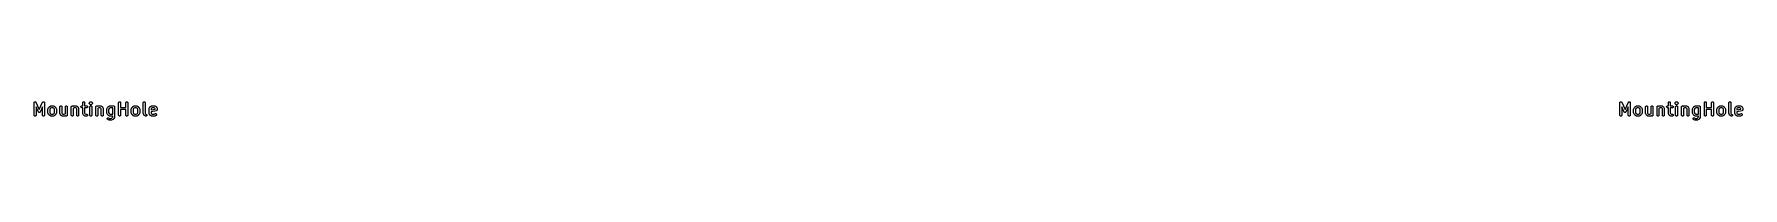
# Model space of a CAD drawing. Extents: x 0.58 to 7.69, y -5.21 to -0.56.
# Drawn here: x 1.46 to 6.81, y -5.21 to -5.15 of the extents above; entities that cross this region are included whole.
import ezdxf

# ---------------------------------------------------------------- set-up
doc = ezdxf.new("R2010")
doc.units = 0
doc.header["$MEASUREMENT"] = 0
doc.layers.add('BLACK', color=7, linetype='CONTINUOUS')

msp = doc.modelspace()

# ---------------------------------------------------------------- linework, layer by layer
at = {"layer": 'BLACK', "linetype": 'CONTINUOUS'}
for p, q in [((1.4622, -5.1492), (1.4624, -5.1487)), ((1.4622, -5.1493), (1.4622, -5.1492)), ((1.4622, -5.1494), (1.4622, -5.1493)), ((1.4622, -5.1493), (1.4622, -5.1493)), ((1.4622, -5.1498), (1.4622, -5.1494)), ((1.4622, -5.1892), (1.4622, -5.1498)), ((1.4624, -5.1487), (1.4626, -5.1483)), ((1.4626, -5.1483), (1.4626, -5.1482)), ((1.4626, -5.1482), (1.4627, -5.1482)), ((1.4627, -5.1482), (1.463, -5.1478)), ((1.463, -5.1478), (1.4634, -5.1474)), ((1.4634, -5.1474), (1.4635, -5.1473)), ((1.4634, -5.1474), (1.4634, -5.1474)), ((1.4635, -5.1473), (1.464, -5.1471)), ((1.464, -5.1471), (1.4644, -5.1469)), ((1.4644, -5.1469), (1.4645, -5.1469)), ((1.4645, -5.1469), (1.4646, -5.1469)), ((1.4646, -5.1469), (1.4651, -5.1469)), ((1.4651, -5.1469), (1.4656, -5.1469)), ((1.4656, -5.1469), (1.4656, -5.1469)), ((1.4656, -5.1469), (1.4657, -5.1469)), ((1.4657, -5.1469), (1.4662, -5.1471)), ((1.4662, -5.1471), (1.4667, -5.1473)), ((1.4667, -5.1473), (1.4667, -5.1473)), ((1.4667, -5.1473), (1.4668, -5.1473)), ((1.4668, -5.1473), (1.4671, -5.1477)), ((1.4671, -5.1477), (1.4675, -5.148)), ((1.4675, -5.148), (1.4676, -5.1481)), ((1.4676, -5.1481), (1.4676, -5.1482)), ((1.4676, -5.1482), (1.4676, -5.1482)), ((1.4676, -5.1482), (1.4678, -5.1485)), ((1.4678, -5.1485), (1.4783, -5.1709)), ((1.4756, -5.1792), (1.4681, -5.1631)), ((1.4681, -5.1631), (1.4681, -5.1892)), ((1.4757, -5.1794), (1.4756, -5.1792)), ((1.4758, -5.1795), (1.4757, -5.1794)), ((1.4757, -5.1794), (1.4757, -5.1794)), ((1.4759, -5.1797), (1.4758, -5.1795)), ((1.4762, -5.18), (1.4759, -5.1797)), ((1.4765, -5.1803), (1.4762, -5.18)), ((1.4766, -5.1804), (1.4765, -5.1803)), ((1.4767, -5.1804), (1.4766, -5.1804)), ((1.4771, -5.1806), (1.4767, -5.1804)), ((1.4775, -5.1808), (1.4771, -5.1806)), ((1.4777, -5.1808), (1.4775, -5.1808)), ((1.4778, -5.1808), (1.4777, -5.1808)), ((1.4783, -5.1808), (1.4778, -5.1808)), ((1.4783, -5.1709), (1.4887, -5.1485)), ((1.4787, -5.1808), (1.4783, -5.1808)), ((1.4788, -5.1808), (1.4787, -5.1808)), ((1.479, -5.1808), (1.4788, -5.1808)), ((1.4794, -5.1806), (1.479, -5.1808)), ((1.4798, -5.1804), (1.4794, -5.1806)), ((1.4799, -5.1804), (1.4798, -5.1804)), ((1.48, -5.1803), (1.4799, -5.1804)), ((1.4803, -5.18), (1.48, -5.1803)), ((1.4806, -5.1797), (1.4803, -5.18)), ((1.4807, -5.1795), (1.4806, -5.1797)), ((1.4808, -5.1794), (1.4807, -5.1795)), ((1.4809, -5.1792), (1.4808, -5.1794)), ((1.4808, -5.1794), (1.4808, -5.1794)), ((1.4884, -5.1631), (1.4809, -5.1792)), ((1.4884, -5.1892), (1.4884, -5.1631)), ((1.4887, -5.1485), (1.4889, -5.1482)), ((1.4889, -5.1481), (1.489, -5.148)), ((1.4889, -5.1482), (1.4889, -5.1481)), ((1.4889, -5.1482), (1.4889, -5.1482)), ((1.489, -5.148), (1.4894, -5.1477)), ((1.4894, -5.1477), (1.4897, -5.1473)), ((1.4897, -5.1473), (1.4898, -5.1473)), ((1.4898, -5.1473), (1.4903, -5.1471)), ((1.4898, -5.1473), (1.4898, -5.1473)), ((1.4903, -5.1471), (1.4908, -5.1469)), ((1.4908, -5.1469), (1.4909, -5.1469)), ((1.4909, -5.1469), (1.4909, -5.1469)), ((1.4909, -5.1469), (1.4914, -5.1469)), ((1.4914, -5.1469), (1.492, -5.1469)), ((1.492, -5.1469), (1.492, -5.1469)), ((1.492, -5.1469), (1.4921, -5.1469)), ((1.4921, -5.1469), (1.4925, -5.1471)), ((1.4925, -5.1471), (1.493, -5.1473)), ((1.493, -5.1473), (1.4931, -5.1474)), ((1.4931, -5.1474), (1.4931, -5.1474)), ((1.4931, -5.1474), (1.4935, -5.1478)), ((1.4935, -5.1478), (1.4938, -5.1482)), ((1.4938, -5.1482), (1.4939, -5.1482)), ((1.4939, -5.1482), (1.4939, -5.1483)), ((1.4939, -5.1483), (1.4941, -5.1487)), ((1.4941, -5.1487), (1.4943, -5.1492)), ((1.4943, -5.1492), (1.4943, -5.1493)), ((1.4943, -5.1493), (1.4943, -5.1493)), ((1.4943, -5.1493), (1.4943, -5.1494)), ((1.4943, -5.1494), (1.4943, -5.1498)), ((1.4943, -5.1498), (1.4943, -5.1892)), ((1.5053, -5.1704), (1.5054, -5.1698)), ((1.5053, -5.1817), (1.5053, -5.1704)), ((1.5054, -5.1822), (1.5053, -5.1817)), ((1.5054, -5.1696), (1.5056, -5.1691)), ((1.5054, -5.1697), (1.5054, -5.1696)), ((1.5054, -5.1698), (1.5054, -5.1697)), ((1.5054, -5.1823), (1.5054, -5.1822)), ((1.5054, -5.1824), (1.5054, -5.1823)), ((1.5056, -5.183), (1.5054, -5.1824)), ((1.5056, -5.1691), (1.5075, -5.1653)), ((1.5075, -5.1867), (1.5056, -5.183)), ((1.5075, -5.1653), (1.5076, -5.1651)), ((1.5076, -5.1651), (1.5077, -5.165)), ((1.5077, -5.165), (1.5077, -5.1649)), ((1.5077, -5.1649), (1.5078, -5.1649)), ((1.5078, -5.1648), (1.508, -5.1646)), ((1.5078, -5.1649), (1.5078, -5.1648)), ((1.508, -5.1646), (1.5099, -5.1627)), ((1.5099, -5.1627), (1.5101, -5.1625)), ((1.5101, -5.1625), (1.5102, -5.1625)), ((1.5102, -5.1625), (1.5103, -5.1624)), ((1.5103, -5.1624), (1.5104, -5.1623)), ((1.5104, -5.1623), (1.5107, -5.1622)), ((1.5104, -5.1623), (1.5104, -5.1623)), ((1.5107, -5.1622), (1.5144, -5.1603)), ((1.5126, -5.1684), (1.5112, -5.1711)), ((1.5112, -5.1711), (1.5112, -5.181)), ((1.5112, -5.181), (1.5126, -5.1837)), ((1.5137, -5.1672), (1.5126, -5.1684)), ((1.5126, -5.1837), (1.5137, -5.1849)), ((1.5164, -5.1659), (1.5137, -5.1672)), ((1.5137, -5.1849), (1.5164, -5.1862)), ((1.5144, -5.1603), (1.515, -5.1601)), ((1.515, -5.1601), (1.5151, -5.1601)), ((1.5151, -5.1601), (1.5152, -5.16)), ((1.5152, -5.16), (1.5157, -5.16)), ((1.5157, -5.16), (1.5214, -5.16)), ((1.5207, -5.1659), (1.5164, -5.1659)), ((1.5234, -5.1672), (1.5207, -5.1659)), ((1.5207, -5.1862), (1.5234, -5.1849)), ((1.5214, -5.16), (1.5219, -5.16)), ((1.5219, -5.16), (1.522, -5.1601)), ((1.522, -5.1601), (1.5222, -5.1601)), ((1.5222, -5.1601), (1.5227, -5.1603)), ((1.5227, -5.1603), (1.5264, -5.1622)), ((1.5246, -5.1684), (1.5234, -5.1672)), ((1.5234, -5.1849), (1.5246, -5.1837)), ((1.5259, -5.1711), (1.5246, -5.1684)), ((1.5246, -5.1837), (1.5259, -5.181)), ((1.5259, -5.181), (1.5259, -5.1711)), ((1.5264, -5.1622), (1.5267, -5.1623)), ((1.5267, -5.1623), (1.5268, -5.1623)), ((1.5268, -5.1623), (1.5268, -5.1624)), ((1.5268, -5.1624), (1.5269, -5.1625)), ((1.5269, -5.1625), (1.527, -5.1625)), ((1.527, -5.1625), (1.5272, -5.1627)), ((1.5272, -5.1627), (1.5291, -5.1646)), ((1.5291, -5.1646), (1.5293, -5.1648)), ((1.5293, -5.1648), (1.5293, -5.1649)), ((1.5293, -5.1649), (1.5294, -5.1649)), ((1.5294, -5.1649), (1.5295, -5.165)), ((1.5295, -5.165), (1.5295, -5.1651)), ((1.5295, -5.1651), (1.5296, -5.1653)), ((1.5296, -5.1653), (1.5315, -5.1691)), ((1.5315, -5.183), (1.5296, -5.1867)), ((1.5315, -5.1691), (1.5317, -5.1696)), ((1.5317, -5.1824), (1.5315, -5.183)), ((1.5317, -5.1696), (1.5317, -5.1697)), ((1.5317, -5.1697), (1.5318, -5.1698)), ((1.5318, -5.1822), (1.5317, -5.1823)), ((1.5317, -5.1823), (1.5317, -5.1824)), ((1.5318, -5.1698), (1.5318, -5.1704)), ((1.5318, -5.1704), (1.5318, -5.1817)), ((1.5318, -5.1817), (1.5318, -5.1822)), ((1.5428, -5.1623), (1.5433, -5.1613)), ((1.5428, -5.1629), (1.5428, -5.1623)), ((1.5428, -5.1835), (1.5428, -5.1629)), ((1.5428, -5.1841), (1.5428, -5.1835)), ((1.5429, -5.1842), (1.5428, -5.1841)), ((1.5429, -5.1843), (1.5429, -5.1842)), ((1.5431, -5.1849), (1.5429, -5.1843)), ((1.545, -5.1886), (1.5431, -5.1849)), ((1.5433, -5.1613), (1.5441, -5.1605)), ((1.5441, -5.1605), (1.5452, -5.16)), ((1.5452, -5.16), (1.5463, -5.16)), ((1.5463, -5.16), (1.5474, -5.1605)), ((1.5474, -5.1605), (1.5482, -5.1613)), ((1.5482, -5.1613), (1.5486, -5.1623)), ((1.5486, -5.1623), (1.5487, -5.1629)), ((1.5487, -5.1629), (1.5487, -5.1828)), ((1.5487, -5.1828), (1.5498, -5.1851)), ((1.5563, -5.1862), (1.559, -5.1849)), ((1.559, -5.1849), (1.5597, -5.1842)), ((1.5597, -5.1623), (1.5602, -5.1613)), ((1.5597, -5.1629), (1.5597, -5.1623)), ((1.5597, -5.1842), (1.5597, -5.1629)), ((1.5602, -5.1613), (1.561, -5.1605)), ((1.561, -5.1605), (1.562, -5.16)), ((1.562, -5.16), (1.5632, -5.16)), ((1.5632, -5.16), (1.5643, -5.1605)), ((1.5643, -5.1605), (1.5651, -5.1613)), ((1.5651, -5.1613), (1.5655, -5.1623)), ((1.5655, -5.1623), (1.5656, -5.1629)), ((1.5656, -5.1629), (1.5656, -5.1892)), ((1.5784, -5.1629), (1.5785, -5.1623)), ((1.5784, -5.1892), (1.5784, -5.1629)), ((1.5785, -5.1623), (1.5789, -5.1613)), ((1.5789, -5.1613), (1.5797, -5.1605)), ((1.5797, -5.1605), (1.5808, -5.16)), ((1.5808, -5.16), (1.5819, -5.16)), ((1.5819, -5.16), (1.583, -5.1605)), ((1.583, -5.1605), (1.5838, -5.1612)), ((1.5838, -5.1612), (1.5857, -5.1603)), ((1.585, -5.1672), (1.5843, -5.1679)), ((1.5843, -5.1679), (1.5843, -5.1892)), ((1.5877, -5.1659), (1.585, -5.1672)), ((1.5857, -5.1603), (1.5862, -5.1601)), ((1.5862, -5.1601), (1.5863, -5.1601)), ((1.5863, -5.1601), (1.5864, -5.16)), ((1.5864, -5.16), (1.587, -5.16)), ((1.587, -5.16), (1.5926, -5.16)), ((1.5919, -5.1659), (1.5877, -5.1659)), ((1.5942, -5.167), (1.5919, -5.1659)), ((1.5926, -5.16), (1.5932, -5.16)), ((1.5932, -5.16), (1.5933, -5.1601)), ((1.5933, -5.1601), (1.5934, -5.1601)), ((1.5934, -5.1601), (1.5939, -5.1603)), ((1.5939, -5.1603), (1.5977, -5.1622)), ((1.5953, -5.1692), (1.5942, -5.167)), ((1.5953, -5.1892), (1.5953, -5.1692)), ((1.5977, -5.1622), (1.5978, -5.1622)), ((1.5978, -5.1622), (1.5978, -5.1622)), ((1.5978, -5.1622), (1.5979, -5.1623)), ((1.5979, -5.1623), (1.5982, -5.1625)), ((1.5982, -5.1625), (1.5984, -5.1627)), ((1.5984, -5.1627), (1.5987, -5.163)), ((1.5987, -5.163), (1.5989, -5.1633)), ((1.5989, -5.1633), (1.5989, -5.1633)), ((1.5989, -5.1633), (1.5989, -5.1634)), ((1.5989, -5.1634), (1.599, -5.1635)), ((1.599, -5.1635), (1.6009, -5.1672)), ((1.6009, -5.1672), (1.6011, -5.1678)), ((1.6011, -5.1678), (1.6011, -5.1679)), ((1.6011, -5.1679), (1.6011, -5.168)), ((1.6011, -5.168), (1.6012, -5.1685)), ((1.6012, -5.1685), (1.6012, -5.1892)), ((1.6085, -5.1623), (1.6089, -5.1613)), ((1.6085, -5.1635), (1.6085, -5.1623)), ((1.6089, -5.1646), (1.6085, -5.1635)), ((1.6089, -5.1613), (1.6097, -5.1605)), ((1.6097, -5.1654), (1.6089, -5.1646)), ((1.6097, -5.1605), (1.6108, -5.16)), ((1.6108, -5.1658), (1.6097, -5.1654)), ((1.6108, -5.16), (1.6114, -5.16)), ((1.6114, -5.1659), (1.6108, -5.1658)), ((1.6114, -5.16), (1.614, -5.16)), ((1.614, -5.1659), (1.6114, -5.1659)), ((1.614, -5.1498), (1.6141, -5.1492)), ((1.614, -5.16), (1.614, -5.1498)), ((1.614, -5.1835), (1.614, -5.1659)), ((1.6141, -5.1841), (1.614, -5.1835)), ((1.6141, -5.1492), (1.6145, -5.1482)), ((1.6141, -5.1842), (1.6141, -5.1841)), ((1.6141, -5.1843), (1.6141, -5.1842)), ((1.6143, -5.1849), (1.6141, -5.1843)), ((1.6162, -5.1886), (1.6143, -5.1849)), ((1.6145, -5.1482), (1.6153, -5.1473)), ((1.6153, -5.1473), (1.6164, -5.1469)), ((1.6164, -5.1469), (1.6176, -5.1469)), ((1.6176, -5.1469), (1.6186, -5.1473)), ((1.6186, -5.1473), (1.6194, -5.1482)), ((1.6194, -5.1482), (1.6199, -5.1492)), ((1.6199, -5.1492), (1.6199, -5.1498)), ((1.6199, -5.1498), (1.6199, -5.16)), ((1.6199, -5.16), (1.6264, -5.16)), ((1.6264, -5.1659), (1.6199, -5.1659)), ((1.6199, -5.1659), (1.6199, -5.1828)), ((1.6199, -5.1828), (1.6211, -5.1851)), ((1.6264, -5.16), (1.6269, -5.16)), ((1.6269, -5.1658), (1.6264, -5.1659)), ((1.6269, -5.16), (1.628, -5.1605)), ((1.628, -5.1654), (1.6269, -5.1658)), ((1.628, -5.1605), (1.6288, -5.1613)), ((1.6288, -5.1646), (1.628, -5.1654)), ((1.6288, -5.1613), (1.6293, -5.1623)), ((1.6293, -5.1635), (1.6288, -5.1646)), ((1.6293, -5.1623), (1.6293, -5.1635)), ((1.6347, -5.1511), (1.6352, -5.15)), ((1.6347, -5.1522), (1.6347, -5.1511)), ((1.6352, -5.1533), (1.6347, -5.1522)), ((1.6352, -5.15), (1.6355, -5.1496)), ((1.6355, -5.1538), (1.6352, -5.1533)), ((1.6355, -5.1496), (1.6374, -5.1477)), ((1.6374, -5.1556), (1.6355, -5.1538)), ((1.6365, -5.1629), (1.6366, -5.1623)), ((1.6365, -5.1892), (1.6365, -5.1629)), ((1.6366, -5.1623), (1.637, -5.1613)), ((1.637, -5.1613), (1.6378, -5.1605)), ((1.6374, -5.1477), (1.6378, -5.1473)), ((1.6378, -5.156), (1.6374, -5.1556)), ((1.6378, -5.1473), (1.6389, -5.1469)), ((1.6389, -5.1564), (1.6378, -5.156)), ((1.6378, -5.1605), (1.6389, -5.16)), ((1.6389, -5.1469), (1.6401, -5.1469)), ((1.6401, -5.1564), (1.6389, -5.1564)), ((1.6389, -5.1564), (1.6389, -5.1564)), ((1.6389, -5.16), (1.6401, -5.16)), ((1.6401, -5.1469), (1.6401, -5.1469)), ((1.6401, -5.1469), (1.641, -5.1473)), ((1.6411, -5.156), (1.6401, -5.1564)), ((1.6401, -5.1564), (1.6401, -5.1564)), ((1.6401, -5.16), (1.6411, -5.1605)), ((1.641, -5.1473), (1.6411, -5.1473)), ((1.6411, -5.1473), (1.6416, -5.1477)), ((1.6416, -5.1556), (1.6411, -5.156)), ((1.6411, -5.1605), (1.6419, -5.1613)), ((1.6416, -5.1477), (1.6434, -5.1496)), ((1.6434, -5.1538), (1.6416, -5.1556)), ((1.6419, -5.1613), (1.6424, -5.1623)), ((1.6424, -5.1623), (1.6424, -5.1629)), ((1.6424, -5.1629), (1.6424, -5.1892)), ((1.6434, -5.1496), (1.6438, -5.15)), ((1.6438, -5.1533), (1.6434, -5.1538)), ((1.6438, -5.15), (1.6442, -5.151)), ((1.6443, -5.1522), (1.6438, -5.1533)), ((1.6442, -5.151), (1.6443, -5.1511)), ((1.6443, -5.1511), (1.6443, -5.1522)), ((1.6553, -5.1623), (1.6558, -5.1613)), ((1.6553, -5.1629), (1.6553, -5.1623)), ((1.6553, -5.1892), (1.6553, -5.1629)), ((1.6558, -5.1613), (1.6566, -5.1605)), ((1.6566, -5.1605), (1.6577, -5.16)), ((1.6577, -5.16), (1.6588, -5.16)), ((1.6588, -5.16), (1.6599, -5.1605)), ((1.6599, -5.1605), (1.6606, -5.1612)), ((1.6606, -5.1612), (1.6625, -5.1603)), ((1.6619, -5.1672), (1.6612, -5.1679)), ((1.6612, -5.1679), (1.6612, -5.1892)), ((1.6646, -5.1659), (1.6619, -5.1672)), ((1.6625, -5.1603), (1.6631, -5.1601)), ((1.6631, -5.1601), (1.6632, -5.1601)), ((1.6632, -5.1601), (1.6633, -5.16)), ((1.6633, -5.16), (1.6639, -5.16)), ((1.6639, -5.16), (1.6695, -5.16)), ((1.6688, -5.1659), (1.6646, -5.1659)), ((1.671, -5.167), (1.6688, -5.1659)), ((1.6695, -5.16), (1.6701, -5.16)), ((1.6701, -5.16), (1.6702, -5.1601)), ((1.6702, -5.1601), (1.6703, -5.1601)), ((1.6703, -5.1601), (1.6708, -5.1603)), ((1.6708, -5.1603), (1.6745, -5.1622)), ((1.6722, -5.1692), (1.671, -5.167)), ((1.6722, -5.1892), (1.6722, -5.1692)), ((1.6745, -5.1622), (1.6746, -5.1622)), ((1.6746, -5.1622), (1.6747, -5.1622)), ((1.6747, -5.1622), (1.6747, -5.1623)), ((1.6747, -5.1623), (1.675, -5.1625)), ((1.675, -5.1625), (1.6753, -5.1627)), ((1.6753, -5.1627), (1.6756, -5.163)), ((1.6756, -5.163), (1.6757, -5.1633)), ((1.6757, -5.1633), (1.6758, -5.1633)), ((1.6758, -5.1633), (1.6758, -5.1634)), ((1.6758, -5.1634), (1.6759, -5.1635)), ((1.6759, -5.1635), (1.6777, -5.1672)), ((1.6777, -5.1672), (1.678, -5.1678)), ((1.678, -5.1678), (1.678, -5.1679)), ((1.678, -5.1679), (1.678, -5.168)), ((1.678, -5.168), (1.6781, -5.1685)), ((1.6781, -5.1685), (1.6781, -5.1892)), ((1.689, -5.1704), (1.6891, -5.1698)), ((1.689, -5.1817), (1.689, -5.1704)), ((1.6891, -5.1822), (1.689, -5.1817)), ((1.6891, -5.1696), (1.6893, -5.1691)), ((1.6891, -5.1697), (1.6891, -5.1696)), ((1.6891, -5.1698), (1.6891, -5.1697)), ((1.6891, -5.1823), (1.6891, -5.1822)), ((1.6891, -5.1824), (1.6891, -5.1823)), ((1.6893, -5.183), (1.6891, -5.1824)), ((1.6893, -5.1691), (1.6912, -5.1653)), ((1.6912, -5.1867), (1.6893, -5.183)), ((1.6912, -5.1653), (1.6914, -5.1651)), ((1.6914, -5.165), (1.6915, -5.1649)), ((1.6914, -5.1651), (1.6914, -5.165)), ((1.6915, -5.1649), (1.6916, -5.1648)), ((1.6915, -5.1649), (1.6915, -5.1649)), ((1.6916, -5.1648), (1.6918, -5.1646)), ((1.6918, -5.1646), (1.6936, -5.1627)), ((1.6936, -5.1627), (1.6939, -5.1625)), ((1.6939, -5.1625), (1.694, -5.1624)), ((1.6939, -5.1625), (1.6939, -5.1625)), ((1.694, -5.1624), (1.6941, -5.1623)), ((1.6941, -5.1623), (1.6942, -5.1623)), ((1.6942, -5.1623), (1.6944, -5.1622)), ((1.6944, -5.1622), (1.6982, -5.1603)), ((1.6963, -5.1684), (1.6949, -5.1711)), ((1.6949, -5.1711), (1.6949, -5.181)), ((1.6949, -5.181), (1.6963, -5.1837)), ((1.6975, -5.1672), (1.6963, -5.1684)), ((1.6963, -5.1837), (1.6975, -5.1849)), ((1.7002, -5.1659), (1.6975, -5.1672)), ((1.6975, -5.1849), (1.7002, -5.1862)), ((1.6982, -5.1603), (1.6987, -5.1601)), ((1.6987, -5.1601), (1.6988, -5.1601)), ((1.6988, -5.1601), (1.6989, -5.16)), ((1.6989, -5.16), (1.6995, -5.16)), ((1.6995, -5.16), (1.707, -5.16)), ((1.7063, -5.1659), (1.7002, -5.1659)), ((1.7078, -5.1666), (1.7063, -5.1659)), ((1.707, -5.16), (1.7076, -5.16)), ((1.7076, -5.16), (1.7076, -5.1601)), ((1.7076, -5.1601), (1.7078, -5.1601)), ((1.7078, -5.1601), (1.7083, -5.1603)), ((1.7078, -5.1855), (1.7078, -5.1666)), ((1.7083, -5.1603), (1.7089, -5.1606)), ((1.7089, -5.1606), (1.7091, -5.1605)), ((1.7091, -5.1605), (1.7101, -5.16)), ((1.7101, -5.16), (1.7113, -5.16)), ((1.7113, -5.16), (1.7124, -5.1605)), ((1.7124, -5.1605), (1.7132, -5.1613)), ((1.7132, -5.1613), (1.7136, -5.1623)), ((1.7136, -5.1623), (1.7137, -5.1629)), ((1.7137, -5.1629), (1.7137, -5.1948)), ((1.7265, -5.1498), (1.7266, -5.1492)), ((1.7265, -5.1892), (1.7265, -5.1498)), ((1.7266, -5.1492), (1.727, -5.1482)), ((1.727, -5.1482), (1.7278, -5.1473)), ((1.7278, -5.1473), (1.7289, -5.1469)), ((1.7289, -5.1469), (1.73, -5.1469)), ((1.73, -5.1469), (1.7311, -5.1473)), ((1.7311, -5.1473), (1.7319, -5.1482)), ((1.7319, -5.1482), (1.7324, -5.1492)), ((1.7324, -5.1492), (1.7324, -5.1498)), ((1.7324, -5.1498), (1.7324, -5.1656)), ((1.7324, -5.1656), (1.749, -5.1656)), ((1.749, -5.1715), (1.7324, -5.1715)), ((1.7324, -5.1715), (1.7324, -5.1892)), ((1.749, -5.1498), (1.7491, -5.1492)), ((1.749, -5.1656), (1.749, -5.1498)), ((1.749, -5.1892), (1.749, -5.1715)), ((1.7491, -5.1492), (1.7495, -5.1482)), ((1.7495, -5.1482), (1.7503, -5.1473)), ((1.7503, -5.1473), (1.7514, -5.1469)), ((1.7514, -5.1469), (1.7525, -5.1469)), ((1.7525, -5.1469), (1.7536, -5.1473)), ((1.7536, -5.1473), (1.7544, -5.1482)), ((1.7544, -5.1482), (1.7549, -5.1492)), ((1.7549, -5.1492), (1.7549, -5.1498)), ((1.7549, -5.1498), (1.7549, -5.1892)), ((1.7659, -5.1698), (1.766, -5.1697)), ((1.7659, -5.1704), (1.7659, -5.1698)), ((1.7659, -5.1817), (1.7659, -5.1704)), ((1.7659, -5.1822), (1.7659, -5.1817)), ((1.766, -5.1823), (1.7659, -5.1822)), ((1.766, -5.1696), (1.7662, -5.1691)), ((1.766, -5.1697), (1.766, -5.1696)), ((1.766, -5.1824), (1.766, -5.1823)), ((1.7662, -5.183), (1.766, -5.1824)), ((1.7662, -5.1691), (1.7681, -5.1653)), ((1.7681, -5.1867), (1.7662, -5.183)), ((1.7681, -5.1653), (1.7682, -5.1651)), ((1.7682, -5.1651), (1.7683, -5.165)), ((1.7683, -5.165), (1.7683, -5.1649)), ((1.7683, -5.1649), (1.7684, -5.1649)), ((1.7684, -5.1648), (1.7686, -5.1646)), ((1.7684, -5.1649), (1.7684, -5.1648)), ((1.7686, -5.1646), (1.7705, -5.1627)), ((1.7705, -5.1627), (1.7707, -5.1625)), ((1.7707, -5.1625), (1.7708, -5.1625)), ((1.7708, -5.1625), (1.7709, -5.1624)), ((1.7709, -5.1624), (1.771, -5.1623)), ((1.771, -5.1623), (1.7713, -5.1622)), ((1.771, -5.1623), (1.771, -5.1623)), ((1.7713, -5.1622), (1.775, -5.1603)), ((1.7731, -5.1684), (1.7718, -5.1711)), ((1.7718, -5.1711), (1.7718, -5.181)), ((1.7718, -5.181), (1.7731, -5.1837)), ((1.7743, -5.1672), (1.7731, -5.1684)), ((1.7731, -5.1837), (1.7743, -5.1849)), ((1.777, -5.1659), (1.7743, -5.1672)), ((1.7743, -5.1849), (1.777, -5.1862)), ((1.775, -5.1603), (1.7756, -5.1601)), ((1.7756, -5.1601), (1.7757, -5.1601)), ((1.7757, -5.1601), (1.7758, -5.16)), ((1.7758, -5.16), (1.7763, -5.16)), ((1.7763, -5.16), (1.782, -5.16)), ((1.7813, -5.1659), (1.777, -5.1659)), ((1.784, -5.1672), (1.7813, -5.1659)), ((1.7813, -5.1862), (1.784, -5.1849)), ((1.782, -5.16), (1.7825, -5.16)), ((1.7825, -5.16), (1.7826, -5.1601)), ((1.7826, -5.1601), (1.7827, -5.1601)), ((1.7827, -5.1601), (1.7833, -5.1603)), ((1.7833, -5.1603), (1.787, -5.1622)), ((1.7852, -5.1684), (1.784, -5.1672)), ((1.784, -5.1849), (1.7852, -5.1837)), ((1.7865, -5.1711), (1.7852, -5.1684)), ((1.7852, -5.1837), (1.7865, -5.181)), ((1.7865, -5.181), (1.7865, -5.1711)), ((1.787, -5.1622), (1.7873, -5.1623)), ((1.7873, -5.1623), (1.7874, -5.1623)), ((1.7874, -5.1623), (1.7874, -5.1624)), ((1.7874, -5.1624), (1.7875, -5.1625)), ((1.7875, -5.1625), (1.7876, -5.1625)), ((1.7876, -5.1625), (1.7878, -5.1627)), ((1.7878, -5.1627), (1.7897, -5.1646)), ((1.7897, -5.1646), (1.7899, -5.1648)), ((1.7899, -5.1648), (1.7899, -5.1649)), ((1.7899, -5.1649), (1.79, -5.1649)), ((1.79, -5.1649), (1.79, -5.165)), ((1.79, -5.165), (1.7901, -5.1651)), ((1.7901, -5.1651), (1.7902, -5.1653)), ((1.7902, -5.1653), (1.7921, -5.1691)), ((1.7921, -5.183), (1.7902, -5.1867)), ((1.7921, -5.1691), (1.7923, -5.1696)), ((1.7923, -5.1824), (1.7921, -5.183)), ((1.7923, -5.1696), (1.7923, -5.1697)), ((1.7923, -5.1697), (1.7924, -5.1698)), ((1.7924, -5.1822), (1.7923, -5.1823)), ((1.7923, -5.1823), (1.7923, -5.1824)), ((1.7924, -5.1698), (1.7924, -5.1704)), ((1.7924, -5.1704), (1.7924, -5.1817)), ((1.7924, -5.1817), (1.7924, -5.1822)), ((1.8034, -5.1492), (1.8039, -5.1482)), ((1.8034, -5.1498), (1.8034, -5.1492)), ((1.8034, -5.1835), (1.8034, -5.1498)), ((1.8034, -5.1841), (1.8034, -5.1835)), ((1.8035, -5.1842), (1.8034, -5.1841)), ((1.8035, -5.1843), (1.8035, -5.1842)), ((1.8037, -5.1849), (1.8035, -5.1843)), ((1.8056, -5.1886), (1.8037, -5.1849)), ((1.8039, -5.1482), (1.8047, -5.1473)), ((1.8047, -5.1473), (1.8058, -5.1469)), ((1.8058, -5.1469), (1.8069, -5.1469)), ((1.8069, -5.1469), (1.808, -5.1473)), ((1.808, -5.1473), (1.8088, -5.1482)), ((1.8088, -5.1482), (1.8092, -5.1492)), ((1.8092, -5.1492), (1.8093, -5.1498)), ((1.8093, -5.1498), (1.8093, -5.1828)), ((1.8093, -5.1828), (1.8104, -5.1851)), ((1.8221, -5.1685), (1.8222, -5.168)), ((1.8221, -5.1835), (1.8221, -5.1685)), ((1.8222, -5.1841), (1.8221, -5.1835)), ((1.8222, -5.1678), (1.8224, -5.1672)), ((1.8222, -5.1679), (1.8222, -5.1678)), ((1.8222, -5.168), (1.8222, -5.1679)), ((1.8222, -5.1842), (1.8222, -5.1841)), ((1.8222, -5.1843), (1.8222, -5.1842)), ((1.8224, -5.1849), (1.8222, -5.1843)), ((1.8224, -5.1672), (1.8243, -5.1635)), ((1.8243, -5.1886), (1.8224, -5.1849)), ((1.8243, -5.1635), (1.8244, -5.1634)), ((1.8244, -5.1633), (1.8246, -5.163)), ((1.8244, -5.1634), (1.8244, -5.1633)), ((1.8244, -5.1633), (1.8244, -5.1633)), ((1.8246, -5.163), (1.8249, -5.1627)), ((1.8249, -5.1627), (1.8251, -5.1625)), ((1.8251, -5.1625), (1.8254, -5.1623)), ((1.8254, -5.1623), (1.8255, -5.1622)), ((1.8255, -5.1622), (1.8255, -5.1622)), ((1.8255, -5.1622), (1.8256, -5.1622)), ((1.8256, -5.1622), (1.8294, -5.1603)), ((1.8292, -5.167), (1.828, -5.1692)), ((1.828, -5.1692), (1.828, -5.1724)), ((1.828, -5.1724), (1.8409, -5.1699)), ((1.8444, -5.1752), (1.828, -5.1785)), ((1.828, -5.1785), (1.828, -5.1828)), ((1.828, -5.1828), (1.8292, -5.1851)), ((1.8314, -5.1659), (1.8292, -5.167)), ((1.8294, -5.1603), (1.8299, -5.1601)), ((1.8299, -5.1601), (1.83, -5.1601)), ((1.83, -5.1601), (1.8301, -5.16)), ((1.8301, -5.16), (1.8307, -5.16)), ((1.8307, -5.16), (1.8382, -5.16)), ((1.8375, -5.1659), (1.8314, -5.1659)), ((1.8398, -5.167), (1.8375, -5.1659)), ((1.8375, -5.1862), (1.8406, -5.1847)), ((1.8382, -5.16), (1.8388, -5.16)), ((1.8388, -5.16), (1.8389, -5.1601)), ((1.8389, -5.1601), (1.839, -5.1601)), ((1.839, -5.1601), (1.8395, -5.1603)), ((1.8395, -5.1603), (1.8433, -5.1622)), ((1.8409, -5.1692), (1.8398, -5.167)), ((1.8406, -5.1847), (1.8412, -5.1844)), ((1.8409, -5.1699), (1.8409, -5.1692)), ((1.8412, -5.1844), (1.8423, -5.1844)), ((1.8423, -5.1844), (1.8434, -5.1847)), ((1.8433, -5.1622), (1.8434, -5.1622)), ((1.8434, -5.1622), (1.8434, -5.1622)), ((1.8434, -5.1622), (1.8435, -5.1623)), ((1.8434, -5.1847), (1.8443, -5.1855)), ((1.8435, -5.1623), (1.8438, -5.1625)), ((1.8438, -5.1625), (1.844, -5.1627)), ((1.844, -5.1627), (1.8443, -5.163)), ((1.8443, -5.163), (1.8445, -5.1633)), ((1.845, -5.175), (1.8444, -5.1752)), ((1.8445, -5.1633), (1.8445, -5.1633)), ((1.8445, -5.1633), (1.8445, -5.1634)), ((1.8445, -5.1634), (1.8446, -5.1635)), ((1.8446, -5.1635), (1.8465, -5.1672)), ((1.8452, -5.1749), (1.845, -5.175)), ((1.8455, -5.1747), (1.8452, -5.1749)), ((1.8457, -5.1745), (1.8455, -5.1747)), ((1.8459, -5.1744), (1.8457, -5.1745)), ((1.8461, -5.1741), (1.8459, -5.1744)), ((1.8463, -5.1739), (1.8461, -5.1741)), ((1.8464, -5.1737), (1.8463, -5.1739)), ((1.8466, -5.1734), (1.8464, -5.1737)), ((1.8465, -5.1672), (1.8467, -5.1678)), ((1.8467, -5.1729), (1.8466, -5.1731)), ((1.8466, -5.1731), (1.8466, -5.1734)), ((1.8467, -5.1678), (1.8467, -5.1679)), ((1.8467, -5.1679), (1.8467, -5.168)), ((1.8467, -5.168), (1.8468, -5.1685)), ((1.8468, -5.1723), (1.8467, -5.1729)), ((1.8468, -5.1685), (1.8468, -5.1723)), ((6.4228, -5.1494), (6.4228, -5.1493)), ((6.4228, -5.1493), (6.4229, -5.1493)), ((6.4228, -5.1498), (6.4228, -5.1494)), ((6.4228, -5.1892), (6.4228, -5.1498)), ((6.4229, -5.1492), (6.4231, -5.1487)), ((6.4229, -5.1493), (6.4229, -5.1492)), ((6.4231, -5.1487), (6.4232, -5.1483)), ((6.4232, -5.1483), (6.4233, -5.1482)), ((6.4233, -5.1482), (6.4237, -5.1478)), ((6.4233, -5.1482), (6.4233, -5.1482)), ((6.4237, -5.1478), (6.424, -5.1474)), ((6.424, -5.1474), (6.4241, -5.1474)), ((6.4241, -5.1473), (6.4246, -5.1471)), ((6.4241, -5.1474), (6.4241, -5.1473)), ((6.4246, -5.1471), (6.4251, -5.1469)), ((6.4251, -5.1469), (6.4251, -5.1469)), ((6.4251, -5.1469), (6.4252, -5.1469)), ((6.4252, -5.1469), (6.4257, -5.1469)), ((6.4257, -5.1469), (6.4262, -5.1469)), ((6.4262, -5.1469), (6.4263, -5.1469)), ((6.4263, -5.1469), (6.4263, -5.1469)), ((6.4263, -5.1469), (6.4268, -5.1471)), ((6.4268, -5.1471), (6.4273, -5.1473)), ((6.4273, -5.1473), (6.4273, -5.1473)), ((6.4273, -5.1473), (6.4274, -5.1473)), ((6.4274, -5.1473), (6.4278, -5.1477)), ((6.4278, -5.1477), (6.4281, -5.148)), ((6.4281, -5.148), (6.4282, -5.1481)), ((6.4282, -5.1481), (6.4282, -5.1482)), ((6.4282, -5.1482), (6.4282, -5.1482)), ((6.4282, -5.1482), (6.4284, -5.1485)), ((6.4284, -5.1485), (6.4389, -5.1709)), ((6.4362, -5.1792), (6.4287, -5.1631)), ((6.4287, -5.1631), (6.4287, -5.1892)), ((6.4363, -5.1794), (6.4362, -5.1792)), ((6.4364, -5.1794), (6.4363, -5.1794)), ((6.4364, -5.1795), (6.4364, -5.1794)), ((6.4365, -5.1797), (6.4364, -5.1795)), ((6.4368, -5.18), (6.4365, -5.1797)), ((6.4371, -5.1803), (6.4368, -5.18)), ((6.4373, -5.1804), (6.4371, -5.1803)), ((6.4374, -5.1804), (6.4373, -5.1804)), ((6.4378, -5.1806), (6.4374, -5.1804)), ((6.4382, -5.1808), (6.4378, -5.1806)), ((6.4383, -5.1808), (6.4382, -5.1808)), ((6.4384, -5.1808), (6.4383, -5.1808)), ((6.4389, -5.1808), (6.4384, -5.1808)), ((6.4389, -5.1709), (6.4493, -5.1485)), ((6.4393, -5.1808), (6.4389, -5.1808)), ((6.4395, -5.1808), (6.4393, -5.1808)), ((6.4396, -5.1808), (6.4395, -5.1808)), ((6.44, -5.1806), (6.4396, -5.1808)), ((6.4404, -5.1804), (6.44, -5.1806)), ((6.4405, -5.1804), (6.4404, -5.1804)), ((6.4406, -5.1803), (6.4405, -5.1804)), ((6.4409, -5.18), (6.4406, -5.1803)), ((6.4413, -5.1797), (6.4409, -5.18)), ((6.4414, -5.1795), (6.4413, -5.1797)), ((6.4416, -5.1792), (6.4414, -5.1794)), ((6.4414, -5.1794), (6.4414, -5.1794)), ((6.4414, -5.1794), (6.4414, -5.1795)), ((6.4491, -5.1631), (6.4416, -5.1792)), ((6.4491, -5.1892), (6.4491, -5.1631)), ((6.4493, -5.1485), (6.4495, -5.1482)), ((6.4495, -5.1482), (6.4496, -5.1482)), ((6.4496, -5.148), (6.45, -5.1477)), ((6.4496, -5.1481), (6.4496, -5.148)), ((6.4496, -5.1482), (6.4496, -5.1481)), ((6.45, -5.1477), (6.4504, -5.1473)), ((6.4504, -5.1473), (6.4504, -5.1473)), ((6.4504, -5.1473), (6.4505, -5.1473)), ((6.4505, -5.1473), (6.451, -5.1471)), ((6.451, -5.1471), (6.4514, -5.1469)), ((6.4514, -5.1469), (6.4515, -5.1469)), ((6.4515, -5.1469), (6.4516, -5.1469)), ((6.4516, -5.1469), (6.4521, -5.1469)), ((6.4521, -5.1469), (6.4526, -5.1469)), ((6.4526, -5.1469), (6.4526, -5.1469)), ((6.4526, -5.1469), (6.4527, -5.1469)), ((6.4527, -5.1469), (6.4532, -5.1471)), ((6.4532, -5.1471), (6.4536, -5.1473)), ((6.4536, -5.1473), (6.4537, -5.1474)), ((6.4537, -5.1474), (6.4538, -5.1474)), ((6.4538, -5.1474), (6.4541, -5.1478)), ((6.4541, -5.1478), (6.4545, -5.1482)), ((6.4545, -5.1482), (6.4545, -5.1482)), ((6.4545, -5.1482), (6.4545, -5.1483)), ((6.4545, -5.1483), (6.4547, -5.1487)), ((6.4547, -5.1487), (6.4549, -5.1492)), ((6.4549, -5.1492), (6.4549, -5.1493)), ((6.4549, -5.1493), (6.4549, -5.1493)), ((6.4549, -5.1493), (6.4549, -5.1494)), ((6.4549, -5.1494), (6.455, -5.1498)), ((6.455, -5.1498), (6.455, -5.1892)), ((6.4659, -5.1704), (6.466, -5.1698)), ((6.4659, -5.1817), (6.4659, -5.1704)), ((6.466, -5.1822), (6.4659, -5.1817)), ((6.466, -5.1696), (6.4662, -5.1691)), ((6.466, -5.1697), (6.466, -5.1696)), ((6.466, -5.1698), (6.466, -5.1697)), ((6.466, -5.1823), (6.466, -5.1822)), ((6.466, -5.1824), (6.466, -5.1823)), ((6.4662, -5.183), (6.466, -5.1824)), ((6.4662, -5.1691), (6.4681, -5.1653)), ((6.4681, -5.1867), (6.4662, -5.183)), ((6.4681, -5.1653), (6.4683, -5.1651)), ((6.4683, -5.165), (6.4684, -5.1649)), ((6.4683, -5.1651), (6.4683, -5.165)), ((6.4684, -5.1649), (6.4685, -5.1648)), ((6.4684, -5.1649), (6.4684, -5.1649)), ((6.4685, -5.1648), (6.4687, -5.1646)), ((6.4687, -5.1646), (6.4705, -5.1627)), ((6.4705, -5.1627), (6.4708, -5.1625)), ((6.4708, -5.1625), (6.4709, -5.1624)), ((6.4708, -5.1625), (6.4708, -5.1625)), ((6.4709, -5.1624), (6.471, -5.1623)), ((6.471, -5.1623), (6.4711, -5.1623)), ((6.4711, -5.1623), (6.4713, -5.1622)), ((6.4713, -5.1622), (6.4751, -5.1603)), ((6.4732, -5.1684), (6.4718, -5.1711)), ((6.4718, -5.1711), (6.4718, -5.181)), ((6.4718, -5.181), (6.4732, -5.1837)), ((6.4744, -5.1672), (6.4732, -5.1684)), ((6.4732, -5.1837), (6.4744, -5.1849)), ((6.4771, -5.1659), (6.4744, -5.1672)), ((6.4744, -5.1849), (6.4771, -5.1862)), ((6.4751, -5.1603), (6.4756, -5.1601)), ((6.4756, -5.1601), (6.4757, -5.1601)), ((6.4757, -5.1601), (6.4758, -5.16)), ((6.4758, -5.16), (6.4764, -5.16)), ((6.4764, -5.16), (6.482, -5.16)), ((6.4813, -5.1659), (6.4771, -5.1659)), ((6.484, -5.1672), (6.4813, -5.1659)), ((6.4813, -5.1862), (6.484, -5.1849)), ((6.482, -5.16), (6.4826, -5.16)), ((6.4826, -5.16), (6.4827, -5.1601)), ((6.4827, -5.1601), (6.4828, -5.1601)), ((6.4828, -5.1601), (6.4833, -5.1603)), ((6.4833, -5.1603), (6.4871, -5.1622)), ((6.4852, -5.1684), (6.484, -5.1672)), ((6.484, -5.1849), (6.4852, -5.1837)), ((6.4865, -5.1711), (6.4852, -5.1684)), ((6.4852, -5.1837), (6.4865, -5.181)), ((6.4865, -5.181), (6.4865, -5.1711)), ((6.4871, -5.1622), (6.4873, -5.1623)), ((6.4873, -5.1623), (6.4874, -5.1623)), ((6.4874, -5.1623), (6.4875, -5.1624)), ((6.4875, -5.1624), (6.4876, -5.1625)), ((6.4876, -5.1625), (6.4876, -5.1625)), ((6.4876, -5.1625), (6.4878, -5.1627)), ((6.4878, -5.1627), (6.4897, -5.1646)), ((6.4897, -5.1646), (6.4899, -5.1648)), ((6.4899, -5.1648), (6.49, -5.1649)), ((6.49, -5.1649), (6.49, -5.1649)), ((6.49, -5.1649), (6.4901, -5.165)), ((6.4901, -5.165), (6.4901, -5.1651)), ((6.4901, -5.1651), (6.4903, -5.1653)), ((6.4903, -5.1653), (6.4921, -5.1691)), ((6.4921, -5.183), (6.4903, -5.1867)), ((6.4921, -5.1691), (6.4923, -5.1696)), ((6.4923, -5.1824), (6.4921, -5.183)), ((6.4923, -5.1696), (6.4924, -5.1697)), ((6.4924, -5.1823), (6.4923, -5.1824)), ((6.4924, -5.1697), (6.4924, -5.1698)), ((6.4924, -5.1698), (6.4925, -5.1704)), ((6.4925, -5.1817), (6.4924, -5.1822)), ((6.4924, -5.1822), (6.4924, -5.1823)), ((6.4925, -5.1704), (6.4925, -5.1817)), ((6.5034, -5.1629), (6.5035, -5.1623)), ((6.5034, -5.1835), (6.5034, -5.1629)), ((6.5035, -5.1841), (6.5034, -5.1835)), ((6.5035, -5.1623), (6.5039, -5.1613)), ((6.5035, -5.1842), (6.5035, -5.1841)), ((6.5035, -5.1843), (6.5035, -5.1842)), ((6.5037, -5.1849), (6.5035, -5.1843)), ((6.5056, -5.1886), (6.5037, -5.1849)), ((6.5039, -5.1613), (6.5047, -5.1605)), ((6.5047, -5.1605), (6.5058, -5.16)), ((6.5058, -5.16), (6.507, -5.16)), ((6.507, -5.16), (6.508, -5.1605)), ((6.508, -5.1605), (6.5088, -5.1613)), ((6.5088, -5.1613), (6.5093, -5.1623)), ((6.5093, -5.1623), (6.5093, -5.1629)), ((6.5093, -5.1629), (6.5093, -5.1828)), ((6.5093, -5.1828), (6.5104, -5.1851)), ((6.5169, -5.1862), (6.5196, -5.1849)), ((6.5196, -5.1849), (6.5203, -5.1842)), ((6.5203, -5.1629), (6.5204, -5.1623)), ((6.5203, -5.1842), (6.5203, -5.1629)), ((6.5204, -5.1623), (6.5208, -5.1613)), ((6.5208, -5.1613), (6.5216, -5.1605)), ((6.5216, -5.1605), (6.5227, -5.16)), ((6.5227, -5.16), (6.5238, -5.16)), ((6.5238, -5.16), (6.5249, -5.1605)), ((6.5249, -5.1605), (6.5257, -5.1613)), ((6.5257, -5.1613), (6.5261, -5.1623)), ((6.5261, -5.1623), (6.5262, -5.1629)), ((6.5262, -5.1629), (6.5262, -5.1892)), ((6.539, -5.1629), (6.5391, -5.1623)), ((6.539, -5.1892), (6.539, -5.1629)), ((6.5391, -5.1623), (6.5395, -5.1613)), ((6.5395, -5.1613), (6.5404, -5.1605)), ((6.5404, -5.1605), (6.5414, -5.16)), ((6.5414, -5.16), (6.5426, -5.16)), ((6.5426, -5.16), (6.5436, -5.1605)), ((6.5436, -5.1605), (6.5444, -5.1612)), ((6.5444, -5.1612), (6.5463, -5.1603)), ((6.5456, -5.1672), (6.5449, -5.1679)), ((6.5449, -5.1679), (6.5449, -5.1892)), ((6.5483, -5.1659), (6.5456, -5.1672)), ((6.5463, -5.1603), (6.5468, -5.1601)), ((6.5468, -5.1601), (6.5469, -5.1601)), ((6.5469, -5.1601), (6.547, -5.16)), ((6.547, -5.16), (6.5476, -5.16)), ((6.5476, -5.16), (6.5532, -5.16)), ((6.5525, -5.1659), (6.5483, -5.1659)), ((6.5548, -5.167), (6.5525, -5.1659)), ((6.5532, -5.16), (6.5538, -5.16)), ((6.5538, -5.16), (6.5539, -5.1601)), ((6.5539, -5.1601), (6.554, -5.1601)), ((6.554, -5.1601), (6.5546, -5.1603)), ((6.5546, -5.1603), (6.5583, -5.1622)), ((6.5559, -5.1692), (6.5548, -5.167)), ((6.5559, -5.1892), (6.5559, -5.1692)), ((6.5583, -5.1622), (6.5584, -5.1622)), ((6.5584, -5.1622), (6.5585, -5.1622)), ((6.5585, -5.1622), (6.5585, -5.1623)), ((6.5585, -5.1623), (6.5588, -5.1625)), ((6.5588, -5.1625), (6.559, -5.1627)), ((6.559, -5.1627), (6.5593, -5.163)), ((6.5593, -5.163), (6.5595, -5.1633)), ((6.5595, -5.1633), (6.5596, -5.1633)), ((6.5596, -5.1633), (6.5596, -5.1634)), ((6.5596, -5.1634), (6.5596, -5.1635)), ((6.5596, -5.1635), (6.5615, -5.1672)), ((6.5615, -5.1672), (6.5617, -5.1678)), ((6.5617, -5.1678), (6.5617, -5.1679)), ((6.5617, -5.1679), (6.5618, -5.168)), ((6.5618, -5.168), (6.5618, -5.1685)), ((6.5618, -5.1685), (6.5618, -5.1892)), ((6.5691, -5.1623), (6.5695, -5.1613)), ((6.5691, -5.1635), (6.5691, -5.1623)), ((6.5695, -5.1646), (6.5691, -5.1635)), ((6.5695, -5.1613), (6.5704, -5.1605)), ((6.5704, -5.1654), (6.5695, -5.1646)), ((6.5704, -5.1605), (6.5714, -5.16)), ((6.5714, -5.1658), (6.5704, -5.1654)), ((6.5714, -5.16), (6.572, -5.16)), ((6.572, -5.1659), (6.5714, -5.1658)), ((6.572, -5.16), (6.5747, -5.16)), ((6.5747, -5.1659), (6.572, -5.1659)), ((6.5747, -5.1492), (6.5752, -5.1482)), ((6.5747, -5.1498), (6.5747, -5.1492)), ((6.5747, -5.16), (6.5747, -5.1498)), ((6.5747, -5.1835), (6.5747, -5.1659)), ((6.5747, -5.1841), (6.5747, -5.1835)), ((6.5748, -5.1842), (6.5747, -5.1841)), ((6.5748, -5.1843), (6.5748, -5.1842)), ((6.575, -5.1849), (6.5748, -5.1843)), ((6.5768, -5.1886), (6.575, -5.1849)), ((6.5752, -5.1482), (6.576, -5.1473)), ((6.576, -5.1473), (6.577, -5.1469)), ((6.577, -5.1469), (6.5782, -5.1469)), ((6.5782, -5.1469), (6.5793, -5.1473)), ((6.5793, -5.1473), (6.5801, -5.1482)), ((6.5801, -5.1482), (6.5805, -5.1492)), ((6.5805, -5.1492), (6.5806, -5.1498)), ((6.5806, -5.1498), (6.5806, -5.16)), ((6.5806, -5.16), (6.587, -5.16)), ((6.587, -5.1659), (6.5806, -5.1659)), ((6.5806, -5.1659), (6.5806, -5.1828)), ((6.5806, -5.1828), (6.5817, -5.1851)), ((6.587, -5.16), (6.5876, -5.16)), ((6.5876, -5.1658), (6.587, -5.1659)), ((6.5876, -5.16), (6.5886, -5.1605)), ((6.5886, -5.1654), (6.5876, -5.1658)), ((6.5886, -5.1605), (6.5894, -5.1613)), ((6.5894, -5.1646), (6.5886, -5.1654)), ((6.5894, -5.1613), (6.5899, -5.1623)), ((6.5899, -5.1635), (6.5894, -5.1646)), ((6.5899, -5.1623), (6.5899, -5.1635)), ((6.5953, -5.1511), (6.5958, -5.15)), ((6.5953, -5.1522), (6.5953, -5.1511)), ((6.5958, -5.1533), (6.5953, -5.1522)), ((6.5958, -5.15), (6.5961, -5.1496)), ((6.5961, -5.1538), (6.5958, -5.1533)), ((6.5961, -5.1496), (6.598, -5.1477)), ((6.598, -5.1556), (6.5961, -5.1538)), ((6.5972, -5.1623), (6.5977, -5.1613)), ((6.5972, -5.1629), (6.5972, -5.1623)), ((6.5972, -5.1892), (6.5972, -5.1629)), ((6.5977, -5.1613), (6.5985, -5.1605)), ((6.598, -5.1477), (6.5985, -5.1473)), ((6.5985, -5.156), (6.598, -5.1556)), ((6.5985, -5.1473), (6.5995, -5.1469)), ((6.5995, -5.1564), (6.5985, -5.156)), ((6.5985, -5.1605), (6.5995, -5.16)), ((6.5995, -5.1469), (6.6007, -5.1469)), ((6.6007, -5.1564), (6.5995, -5.1564)), ((6.5995, -5.1564), (6.5995, -5.1564)), ((6.5995, -5.16), (6.6007, -5.16)), ((6.6007, -5.1469), (6.6007, -5.1469)), ((6.6007, -5.1469), (6.6016, -5.1473)), ((6.6018, -5.156), (6.6007, -5.1564)), ((6.6007, -5.1564), (6.6007, -5.1564)), ((6.6007, -5.16), (6.6018, -5.1605)), ((6.6016, -5.1473), (6.6018, -5.1473)), ((6.6018, -5.1473), (6.6022, -5.1477)), ((6.6022, -5.1556), (6.6018, -5.156)), ((6.6018, -5.1605), (6.6026, -5.1613)), ((6.6022, -5.1477), (6.6041, -5.1496)), ((6.6041, -5.1538), (6.6022, -5.1556)), ((6.6026, -5.1613), (6.603, -5.1623)), ((6.603, -5.1623), (6.6031, -5.1629)), ((6.6031, -5.1629), (6.6031, -5.1892)), ((6.6041, -5.1496), (6.6044, -5.15)), ((6.6044, -5.1533), (6.6041, -5.1538)), ((6.6044, -5.15), (6.6049, -5.151)), ((6.6049, -5.1522), (6.6044, -5.1533)), ((6.6049, -5.151), (6.6049, -5.1511)), ((6.6049, -5.1511), (6.6049, -5.1522)), ((6.6159, -5.1629), (6.616, -5.1623)), ((6.6159, -5.1892), (6.6159, -5.1629)), ((6.616, -5.1623), (6.6164, -5.1613)), ((6.6164, -5.1613), (6.6172, -5.1605)), ((6.6172, -5.1605), (6.6183, -5.16)), ((6.6183, -5.16), (6.6194, -5.16)), ((6.6194, -5.16), (6.6205, -5.1605)), ((6.6205, -5.1605), (6.6213, -5.1612)), ((6.6213, -5.1612), (6.6232, -5.1603)), ((6.6225, -5.1672), (6.6218, -5.1679)), ((6.6218, -5.1679), (6.6218, -5.1892)), ((6.6252, -5.1659), (6.6225, -5.1672)), ((6.6232, -5.1603), (6.6237, -5.1601)), ((6.6237, -5.1601), (6.6238, -5.1601)), ((6.6238, -5.1601), (6.6239, -5.16)), ((6.6239, -5.16), (6.6245, -5.16)), ((6.6245, -5.16), (6.6301, -5.16)), ((6.6294, -5.1659), (6.6252, -5.1659)), ((6.6317, -5.167), (6.6294, -5.1659)), ((6.6301, -5.16), (6.6307, -5.16)), ((6.6307, -5.16), (6.6308, -5.1601)), ((6.6308, -5.1601), (6.6309, -5.1601)), ((6.6309, -5.1601), (6.6314, -5.1603)), ((6.6314, -5.1603), (6.6352, -5.1622)), ((6.6328, -5.1692), (6.6317, -5.167)), ((6.6328, -5.1892), (6.6328, -5.1692)), ((6.6352, -5.1622), (6.6353, -5.1622)), ((6.6353, -5.1622), (6.6353, -5.1622)), ((6.6353, -5.1622), (6.6354, -5.1623)), ((6.6354, -5.1623), (6.6357, -5.1625)), ((6.6357, -5.1625), (6.6359, -5.1627)), ((6.6359, -5.1627), (6.6362, -5.163)), ((6.6362, -5.163), (6.6364, -5.1633)), ((6.6364, -5.1633), (6.6364, -5.1633)), ((6.6364, -5.1633), (6.6364, -5.1634)), ((6.6364, -5.1634), (6.6365, -5.1635)), ((6.6365, -5.1635), (6.6384, -5.1672)), ((6.6384, -5.1672), (6.6386, -5.1678)), ((6.6386, -5.1678), (6.6386, -5.1679)), ((6.6386, -5.1679), (6.6386, -5.168)), ((6.6386, -5.168), (6.6387, -5.1685)), ((6.6387, -5.1685), (6.6387, -5.1892)), ((6.6497, -5.1698), (6.6498, -5.1697)), ((6.6497, -5.1704), (6.6497, -5.1698)), ((6.6497, -5.1817), (6.6497, -5.1704)), ((6.6497, -5.1822), (6.6497, -5.1817)), ((6.6498, -5.1823), (6.6497, -5.1822)), ((6.6498, -5.1696), (6.65, -5.1691)), ((6.6498, -5.1697), (6.6498, -5.1696)), ((6.6498, -5.1824), (6.6498, -5.1823)), ((6.65, -5.183), (6.6498, -5.1824)), ((6.65, -5.1691), (6.6518, -5.1653)), ((6.6518, -5.1867), (6.65, -5.183)), ((6.6518, -5.1653), (6.652, -5.1651)), ((6.652, -5.165), (6.6521, -5.1649)), ((6.652, -5.1651), (6.652, -5.165)), ((6.6521, -5.1649), (6.6522, -5.1648)), ((6.6521, -5.1649), (6.6521, -5.1649)), ((6.6522, -5.1648), (6.6524, -5.1646)), ((6.6524, -5.1646), (6.6543, -5.1627)), ((6.6543, -5.1627), (6.6545, -5.1625)), ((6.6545, -5.1625), (6.6546, -5.1624)), ((6.6545, -5.1625), (6.6545, -5.1625)), ((6.6546, -5.1624), (6.6547, -5.1623)), ((6.6547, -5.1623), (6.6548, -5.1623)), ((6.6548, -5.1623), (6.655, -5.1622)), ((6.655, -5.1622), (6.6588, -5.1603)), ((6.6569, -5.1684), (6.6556, -5.1711)), ((6.6556, -5.1711), (6.6556, -5.181)), ((6.6556, -5.181), (6.6569, -5.1837)), ((6.6581, -5.1672), (6.6569, -5.1684)), ((6.6569, -5.1837), (6.6581, -5.1849)), ((6.6608, -5.1659), (6.6581, -5.1672)), ((6.6581, -5.1849), (6.6608, -5.1862)), ((6.6588, -5.1603), (6.6593, -5.1601)), ((6.6593, -5.1601), (6.6594, -5.1601)), ((6.6594, -5.1601), (6.6595, -5.16)), ((6.6595, -5.16), (6.6601, -5.16)), ((6.6601, -5.16), (6.6676, -5.16)), ((6.6669, -5.1659), (6.6608, -5.1659)), ((6.6684, -5.1666), (6.6669, -5.1659)), ((6.6676, -5.16), (6.6682, -5.16)), ((6.6682, -5.16), (6.6683, -5.1601)), ((6.6683, -5.1601), (6.6684, -5.1601)), ((6.6684, -5.1601), (6.6689, -5.1603)), ((6.6684, -5.1855), (6.6684, -5.1666)), ((6.6689, -5.1603), (6.6696, -5.1606)), ((6.6696, -5.1606), (6.6697, -5.1605)), ((6.6697, -5.1605), (6.6708, -5.16)), ((6.6708, -5.16), (6.6719, -5.16)), ((6.6719, -5.16), (6.673, -5.1605)), ((6.673, -5.1605), (6.6738, -5.1613)), ((6.6738, -5.1613), (6.6742, -5.1623)), ((6.6742, -5.1623), (6.6743, -5.1629)), ((6.6743, -5.1629), (6.6743, -5.1948)), ((6.6871, -5.1498), (6.6872, -5.1492)), ((6.6871, -5.1892), (6.6871, -5.1498)), ((6.6872, -5.1492), (6.6876, -5.1482)), ((6.6876, -5.1482), (6.6885, -5.1473)), ((6.6885, -5.1473), (6.6895, -5.1469)), ((6.6895, -5.1469), (6.6907, -5.1469)), ((6.6907, -5.1469), (6.6917, -5.1473)), ((6.6917, -5.1473), (6.6926, -5.1482)), ((6.6926, -5.1482), (6.693, -5.1492)), ((6.693, -5.1492), (6.6931, -5.1498)), ((6.6931, -5.1498), (6.6931, -5.1656)), ((6.6931, -5.1656), (6.7096, -5.1656)), ((6.7096, -5.1715), (6.6931, -5.1715)), ((6.6931, -5.1715), (6.6931, -5.1892)), ((6.7096, -5.1498), (6.7097, -5.1492)), ((6.7096, -5.1656), (6.7096, -5.1498)), ((6.7096, -5.1892), (6.7096, -5.1715)), ((6.7097, -5.1492), (6.7101, -5.1482)), ((6.7101, -5.1482), (6.711, -5.1473)), ((6.711, -5.1473), (6.712, -5.1469)), ((6.712, -5.1469), (6.7132, -5.1469)), ((6.7132, -5.1469), (6.7142, -5.1473)), ((6.7142, -5.1473), (6.7151, -5.1482)), ((6.7151, -5.1482), (6.7155, -5.1492)), ((6.7155, -5.1492), (6.7156, -5.1498)), ((6.7156, -5.1498), (6.7156, -5.1892)), ((6.7265, -5.1704), (6.7266, -5.1698)), ((6.7265, -5.1817), (6.7265, -5.1704)), ((6.7266, -5.1822), (6.7265, -5.1817)), ((6.7266, -5.1696), (6.7268, -5.1691)), ((6.7266, -5.1697), (6.7266, -5.1696)), ((6.7266, -5.1698), (6.7266, -5.1697)), ((6.7266, -5.1823), (6.7266, -5.1822)), ((6.7266, -5.1824), (6.7266, -5.1823)), ((6.7268, -5.183), (6.7266, -5.1824)), ((6.7268, -5.1691), (6.7287, -5.1653)), ((6.7287, -5.1867), (6.7268, -5.183)), ((6.7287, -5.1653), (6.7289, -5.1651)), ((6.7289, -5.165), (6.729, -5.1649)), ((6.7289, -5.1651), (6.7289, -5.165)), ((6.729, -5.1649), (6.7291, -5.1648)), ((6.729, -5.1649), (6.729, -5.1649)), ((6.7291, -5.1648), (6.7293, -5.1646)), ((6.7293, -5.1646), (6.7311, -5.1627)), ((6.7311, -5.1627), (6.7314, -5.1625)), ((6.7314, -5.1625), (6.7315, -5.1624)), ((6.7314, -5.1625), (6.7314, -5.1625)), ((6.7315, -5.1624), (6.7316, -5.1623)), ((6.7316, -5.1623), (6.7317, -5.1623)), ((6.7317, -5.1623), (6.7319, -5.1622)), ((6.7319, -5.1622), (6.7356, -5.1603)), ((6.7338, -5.1684), (6.7324, -5.1711)), ((6.7324, -5.1711), (6.7324, -5.181)), ((6.7324, -5.181), (6.7338, -5.1837)), ((6.735, -5.1672), (6.7338, -5.1684)), ((6.7338, -5.1837), (6.735, -5.1849)), ((6.7377, -5.1659), (6.735, -5.1672)), ((6.735, -5.1849), (6.7377, -5.1862)), ((6.7356, -5.1603), (6.7362, -5.1601)), ((6.7362, -5.1601), (6.7363, -5.1601)), ((6.7363, -5.1601), (6.7364, -5.16)), ((6.7364, -5.16), (6.737, -5.16)), ((6.737, -5.16), (6.7426, -5.16)), ((6.7419, -5.1659), (6.7377, -5.1659)), ((6.7446, -5.1672), (6.7419, -5.1659)), ((6.7419, -5.1862), (6.7446, -5.1849)), ((6.7426, -5.16), (6.7432, -5.16)), ((6.7432, -5.16), (6.7433, -5.1601)), ((6.7433, -5.1601), (6.7434, -5.1601)), ((6.7434, -5.1601), (6.7439, -5.1603)), ((6.7439, -5.1603), (6.7477, -5.1622)), ((6.7458, -5.1684), (6.7446, -5.1672)), ((6.7446, -5.1849), (6.7458, -5.1837)), ((6.7471, -5.1711), (6.7458, -5.1684)), ((6.7458, -5.1837), (6.7471, -5.181)), ((6.7471, -5.181), (6.7471, -5.1711)), ((6.7477, -5.1622), (6.7479, -5.1623)), ((6.7479, -5.1623), (6.748, -5.1623)), ((6.748, -5.1623), (6.7481, -5.1624)), ((6.7481, -5.1624), (6.7482, -5.1625)), ((6.7482, -5.1625), (6.7482, -5.1625)), ((6.7482, -5.1625), (6.7484, -5.1627)), ((6.7484, -5.1627), (6.7503, -5.1646)), ((6.7503, -5.1646), (6.7505, -5.1648)), ((6.7505, -5.1648), (6.7506, -5.1649)), ((6.7506, -5.1649), (6.7506, -5.1649)), ((6.7506, -5.1649), (6.7507, -5.165)), ((6.7507, -5.165), (6.7507, -5.1651)), ((6.7507, -5.1651), (6.7509, -5.1653)), ((6.7509, -5.1653), (6.7527, -5.1691)), ((6.7527, -5.183), (6.7509, -5.1867)), ((6.7527, -5.1691), (6.7529, -5.1696)), ((6.7529, -5.1824), (6.7527, -5.183)), ((6.7529, -5.1696), (6.7529, -5.1697)), ((6.7529, -5.1697), (6.753, -5.1698)), ((6.753, -5.1822), (6.7529, -5.1823)), ((6.7529, -5.1823), (6.7529, -5.1824)), ((6.753, -5.1698), (6.753, -5.1704)), ((6.753, -5.1704), (6.753, -5.1817)), ((6.753, -5.1817), (6.753, -5.1822)), ((6.764, -5.1498), (6.7641, -5.1492)), ((6.764, -5.1835), (6.764, -5.1498)), ((6.7641, -5.1841), (6.764, -5.1835)), ((6.7641, -5.1492), (6.7645, -5.1482)), ((6.7641, -5.1842), (6.7641, -5.1841)), ((6.7641, -5.1843), (6.7641, -5.1842)), ((6.7643, -5.1849), (6.7641, -5.1843)), ((6.7662, -5.1886), (6.7643, -5.1849)), ((6.7645, -5.1482), (6.7653, -5.1473)), ((6.7653, -5.1473), (6.7664, -5.1469)), ((6.7664, -5.1469), (6.7675, -5.1469)), ((6.7675, -5.1469), (6.7686, -5.1473)), ((6.7686, -5.1473), (6.7694, -5.1482)), ((6.7694, -5.1482), (6.7699, -5.1492)), ((6.7699, -5.1492), (6.7699, -5.1498)), ((6.7699, -5.1498), (6.7699, -5.1828)), ((6.7699, -5.1828), (6.771, -5.1851)), ((6.7828, -5.168), (6.7829, -5.1679)), ((6.7828, -5.1685), (6.7828, -5.168)), ((6.7828, -5.1835), (6.7828, -5.1685)), ((6.7828, -5.1841), (6.7828, -5.1835)), ((6.7829, -5.1842), (6.7828, -5.1841)), ((6.7829, -5.1678), (6.7831, -5.1672)), ((6.7829, -5.1679), (6.7829, -5.1678)), ((6.7829, -5.1843), (6.7829, -5.1842)), ((6.7831, -5.1849), (6.7829, -5.1843)), ((6.7831, -5.1672), (6.7849, -5.1635)), ((6.7849, -5.1886), (6.7831, -5.1849)), ((6.7849, -5.1635), (6.785, -5.1634)), ((6.785, -5.1634), (6.785, -5.1633)), ((6.785, -5.1633), (6.7851, -5.1633)), ((6.7851, -5.1633), (6.7853, -5.163)), ((6.7853, -5.163), (6.7855, -5.1627)), ((6.7855, -5.1627), (6.7858, -5.1625)), ((6.7858, -5.1625), (6.7861, -5.1623)), ((6.7861, -5.1623), (6.7861, -5.1622)), ((6.7861, -5.1622), (6.7862, -5.1622)), ((6.7862, -5.1622), (6.7863, -5.1622)), ((6.7863, -5.1622), (6.79, -5.1603)), ((6.7898, -5.167), (6.7887, -5.1692)), ((6.7887, -5.1692), (6.7887, -5.1724)), ((6.7887, -5.1724), (6.8015, -5.1699)), ((6.805, -5.1752), (6.7887, -5.1785)), ((6.7887, -5.1785), (6.7887, -5.1828)), ((6.7887, -5.1828), (6.7898, -5.1851)), ((6.792, -5.1659), (6.7898, -5.167)), ((6.79, -5.1603), (6.7906, -5.1601)), ((6.7906, -5.1601), (6.7907, -5.1601)), ((6.7907, -5.1601), (6.7908, -5.16)), ((6.7908, -5.16), (6.7913, -5.16)), ((6.7913, -5.16), (6.7988, -5.16)), ((6.7981, -5.1659), (6.792, -5.1659)), ((6.8004, -5.167), (6.7981, -5.1659)), ((6.7981, -5.1862), (6.8013, -5.1847)), ((6.7988, -5.16), (6.7994, -5.16)), ((6.7994, -5.16), (6.7995, -5.1601)), ((6.7995, -5.1601), (6.7996, -5.1601)), ((6.7996, -5.1601), (6.8002, -5.1603)), ((6.8002, -5.1603), (6.8039, -5.1622)), ((6.8015, -5.1692), (6.8004, -5.167)), ((6.8013, -5.1847), (6.8018, -5.1844)), ((6.8015, -5.1699), (6.8015, -5.1692)), ((6.8018, -5.1844), (6.803, -5.1844)), ((6.803, -5.1844), (6.804, -5.1847)), ((6.8039, -5.1622), (6.804, -5.1622)), ((6.804, -5.1622), (6.804, -5.1622)), ((6.804, -5.1622), (6.8041, -5.1623)), ((6.804, -5.1847), (6.8049, -5.1855)), ((6.8041, -5.1623), (6.8044, -5.1625)), ((6.8044, -5.1625), (6.8046, -5.1627)), ((6.8046, -5.1627), (6.8049, -5.163)), ((6.8049, -5.163), (6.8051, -5.1633)), ((6.8056, -5.175), (6.805, -5.1752)), ((6.8051, -5.1633), (6.8052, -5.1633)), ((6.8052, -5.1633), (6.8052, -5.1634)), ((6.8052, -5.1634), (6.8052, -5.1635)), ((6.8052, -5.1635), (6.8071, -5.1672)), ((6.8058, -5.1749), (6.8056, -5.175)), ((6.8061, -5.1747), (6.8058, -5.1749)), ((6.8063, -5.1745), (6.8061, -5.1747)), ((6.8066, -5.1744), (6.8063, -5.1745)), ((6.8067, -5.1741), (6.8066, -5.1744)), ((6.8069, -5.1739), (6.8067, -5.1741)), ((6.807, -5.1737), (6.8069, -5.1739)), ((6.8072, -5.1734), (6.807, -5.1737)), ((6.8071, -5.1672), (6.8073, -5.1678)), ((6.8074, -5.1729), (6.8072, -5.1731)), ((6.8072, -5.1731), (6.8072, -5.1734)), ((6.8073, -5.1678), (6.8073, -5.1679)), ((6.8073, -5.1679), (6.8074, -5.168)), ((6.8074, -5.168), (6.8074, -5.1685)), ((6.8074, -5.1685), (6.8074, -5.1723)), ((6.8074, -5.1723), (6.8074, -5.1729)), ((1.4622, -5.1897), (1.4622, -5.1892)), ((1.4627, -5.1908), (1.4622, -5.1897)), ((1.4635, -5.1916), (1.4627, -5.1908)), ((1.4646, -5.1921), (1.4635, -5.1916)), ((1.4657, -5.1921), (1.4646, -5.1921)), ((1.4668, -5.1916), (1.4657, -5.1921)), ((1.4676, -5.1908), (1.4668, -5.1916)), ((1.468, -5.1897), (1.4676, -5.1908)), ((1.4681, -5.1892), (1.468, -5.1897)), ((1.4885, -5.1897), (1.4884, -5.1892)), ((1.4889, -5.1908), (1.4885, -5.1897)), ((1.4897, -5.1916), (1.4889, -5.1908)), ((1.4908, -5.1921), (1.4897, -5.1916)), ((1.492, -5.1921), (1.4908, -5.1921)), ((1.493, -5.1916), (1.492, -5.1921)), ((1.4938, -5.1908), (1.493, -5.1916)), ((1.4943, -5.1897), (1.4938, -5.1908)), ((1.4943, -5.1892), (1.4943, -5.1897)), ((1.5076, -5.187), (1.5075, -5.1867)), ((1.5077, -5.1871), (1.5076, -5.187)), ((1.5078, -5.1872), (1.5077, -5.1871)), ((1.5077, -5.1871), (1.5077, -5.1871)), ((1.5078, -5.1873), (1.5078, -5.1872)), ((1.508, -5.1875), (1.5078, -5.1873)), ((1.5099, -5.1894), (1.508, -5.1875)), ((1.5101, -5.1896), (1.5099, -5.1894)), ((1.5102, -5.1896), (1.5101, -5.1896)), ((1.5103, -5.1897), (1.5102, -5.1896)), ((1.5104, -5.1897), (1.5103, -5.1897)), ((1.5104, -5.1898), (1.5104, -5.1897)), ((1.5107, -5.1899), (1.5104, -5.1898)), ((1.5144, -5.1918), (1.5107, -5.1899)), ((1.515, -5.192), (1.5144, -5.1918)), ((1.5151, -5.192), (1.515, -5.192)), ((1.5152, -5.1921), (1.5151, -5.192)), ((1.5157, -5.1921), (1.5152, -5.1921)), ((1.5214, -5.1921), (1.5157, -5.1921)), ((1.5164, -5.1862), (1.5207, -5.1862)), ((1.5219, -5.1921), (1.5214, -5.1921)), ((1.522, -5.192), (1.5219, -5.1921)), ((1.5222, -5.192), (1.522, -5.192)), ((1.5227, -5.1918), (1.5222, -5.192)), ((1.5264, -5.1899), (1.5227, -5.1918)), ((1.5267, -5.1898), (1.5264, -5.1899)), ((1.5268, -5.1897), (1.5267, -5.1898)), ((1.5269, -5.1896), (1.5268, -5.1897)), ((1.5268, -5.1897), (1.5268, -5.1897)), ((1.527, -5.1896), (1.5269, -5.1896)), ((1.5272, -5.1894), (1.527, -5.1896)), ((1.5291, -5.1875), (1.5272, -5.1894)), ((1.5293, -5.1873), (1.5291, -5.1875)), ((1.5294, -5.1871), (1.5293, -5.1872)), ((1.5293, -5.1872), (1.5293, -5.1873)), ((1.5295, -5.1871), (1.5294, -5.1871)), ((1.5296, -5.1867), (1.5295, -5.187)), ((1.5295, -5.187), (1.5295, -5.1871)), ((1.545, -5.1887), (1.545, -5.1886)), ((1.5451, -5.1888), (1.545, -5.1887)), ((1.5453, -5.1891), (1.5451, -5.1888)), ((1.5451, -5.1888), (1.5451, -5.1888)), ((1.5456, -5.1893), (1.5453, -5.1891)), ((1.5458, -5.1896), (1.5456, -5.1893)), ((1.5461, -5.1898), (1.5458, -5.1896)), ((1.5462, -5.1899), (1.5461, -5.1898)), ((1.5463, -5.1899), (1.5462, -5.1899)), ((1.5462, -5.1899), (1.5462, -5.1899)), ((1.55, -5.1918), (1.5463, -5.1899)), ((1.5498, -5.1851), (1.5521, -5.1862)), ((1.5506, -5.192), (1.55, -5.1918)), ((1.5507, -5.192), (1.5506, -5.192)), ((1.5508, -5.1921), (1.5507, -5.192)), ((1.5514, -5.1921), (1.5508, -5.1921)), ((1.557, -5.1921), (1.5514, -5.1921)), ((1.5521, -5.1862), (1.5563, -5.1862)), ((1.5576, -5.1921), (1.557, -5.1921)), ((1.5577, -5.192), (1.5576, -5.1921)), ((1.5578, -5.192), (1.5577, -5.192)), ((1.5583, -5.1918), (1.5578, -5.192)), ((1.5602, -5.1909), (1.5583, -5.1918)), ((1.561, -5.1916), (1.5602, -5.1909)), ((1.562, -5.1921), (1.561, -5.1916)), ((1.5632, -5.1921), (1.562, -5.1921)), ((1.5643, -5.1916), (1.5632, -5.1921)), ((1.5651, -5.1908), (1.5643, -5.1916)), ((1.5655, -5.1897), (1.5651, -5.1908)), ((1.5656, -5.1892), (1.5655, -5.1897)), ((1.5785, -5.1897), (1.5784, -5.1892)), ((1.5789, -5.1908), (1.5785, -5.1897)), ((1.5797, -5.1916), (1.5789, -5.1908)), ((1.5808, -5.1921), (1.5797, -5.1916)), ((1.5819, -5.1921), (1.5808, -5.1921)), ((1.583, -5.1916), (1.5819, -5.1921)), ((1.5838, -5.1908), (1.583, -5.1916)), ((1.5843, -5.1897), (1.5838, -5.1908)), ((1.5843, -5.1892), (1.5843, -5.1897)), ((1.5953, -5.1897), (1.5953, -5.1892)), ((1.5958, -5.1908), (1.5953, -5.1897)), ((1.5966, -5.1916), (1.5958, -5.1908)), ((1.5977, -5.1921), (1.5966, -5.1916)), ((1.5988, -5.1921), (1.5977, -5.1921)), ((1.5999, -5.1916), (1.5988, -5.1921)), ((1.6007, -5.1908), (1.5999, -5.1916)), ((1.6011, -5.1897), (1.6007, -5.1908)), ((1.6012, -5.1892), (1.6011, -5.1897)), ((1.6163, -5.1887), (1.6162, -5.1886)), ((1.6163, -5.1888), (1.6163, -5.1887)), ((1.6165, -5.1891), (1.6163, -5.1888)), ((1.6163, -5.1888), (1.6163, -5.1888)), ((1.6168, -5.1893), (1.6165, -5.1891)), ((1.617, -5.1896), (1.6168, -5.1893)), ((1.6173, -5.1898), (1.617, -5.1896)), ((1.6174, -5.1899), (1.6173, -5.1898)), ((1.6175, -5.1899), (1.6174, -5.1899)), ((1.6174, -5.1899), (1.6174, -5.1899)), ((1.6213, -5.1918), (1.6175, -5.1899)), ((1.6211, -5.1851), (1.6233, -5.1862)), ((1.6218, -5.192), (1.6213, -5.1918)), ((1.6219, -5.192), (1.6218, -5.192)), ((1.622, -5.1921), (1.6219, -5.192)), ((1.6226, -5.1921), (1.622, -5.1921)), ((1.6264, -5.1921), (1.6226, -5.1921)), ((1.6233, -5.1862), (1.6264, -5.1862)), ((1.6264, -5.1862), (1.6269, -5.1863)), ((1.6269, -5.1921), (1.6264, -5.1921)), ((1.6269, -5.1863), (1.628, -5.1867)), ((1.628, -5.1916), (1.6269, -5.1921)), ((1.628, -5.1867), (1.6288, -5.1875)), ((1.6288, -5.1908), (1.628, -5.1916)), ((1.6288, -5.1875), (1.6293, -5.1886)), ((1.6293, -5.1897), (1.6288, -5.1908)), ((1.6293, -5.1886), (1.6293, -5.1897)), ((1.6366, -5.1897), (1.6365, -5.1892)), ((1.637, -5.1908), (1.6366, -5.1897)), ((1.6378, -5.1916), (1.637, -5.1908)), ((1.6389, -5.1921), (1.6378, -5.1916)), ((1.6401, -5.1921), (1.6389, -5.1921)), ((1.6411, -5.1916), (1.6401, -5.1921)), ((1.6419, -5.1908), (1.6411, -5.1916)), ((1.6424, -5.1897), (1.6419, -5.1908)), ((1.6424, -5.1892), (1.6424, -5.1897)), ((1.6553, -5.1897), (1.6553, -5.1892)), ((1.6558, -5.1908), (1.6553, -5.1897)), ((1.6566, -5.1916), (1.6558, -5.1908)), ((1.6577, -5.1921), (1.6566, -5.1916)), ((1.6588, -5.1921), (1.6577, -5.1921)), ((1.6599, -5.1916), (1.6588, -5.1921)), ((1.6607, -5.1908), (1.6599, -5.1916)), ((1.6611, -5.1897), (1.6607, -5.1908)), ((1.6612, -5.1892), (1.6611, -5.1897)), ((1.6722, -5.1897), (1.6722, -5.1892)), ((1.6726, -5.1908), (1.6722, -5.1897)), ((1.6735, -5.1916), (1.6726, -5.1908)), ((1.6745, -5.1921), (1.6735, -5.1916)), ((1.6757, -5.1921), (1.6745, -5.1921)), ((1.6767, -5.1916), (1.6757, -5.1921)), ((1.6776, -5.1908), (1.6767, -5.1916)), ((1.678, -5.1897), (1.6776, -5.1908)), ((1.6781, -5.1892), (1.678, -5.1897)), ((1.6909, -5.2008), (1.691, -5.1996)), ((1.6913, -5.2019), (1.6909, -5.2008)), ((1.691, -5.1996), (1.6915, -5.1986)), ((1.6914, -5.187), (1.6912, -5.1867)), ((1.692, -5.2027), (1.6913, -5.2019)), ((1.6914, -5.1871), (1.6914, -5.187)), ((1.6915, -5.1871), (1.6914, -5.1871)), ((1.6915, -5.1872), (1.6915, -5.1871)), ((1.6916, -5.1873), (1.6915, -5.1872)), ((1.6915, -5.1986), (1.6924, -5.1978)), ((1.6918, -5.1875), (1.6916, -5.1873)), ((1.6936, -5.1894), (1.6918, -5.1875)), ((1.6925, -5.2031), (1.692, -5.2027)), ((1.6924, -5.1978), (1.6935, -5.1975)), ((1.6963, -5.2049), (1.6925, -5.2031)), ((1.6935, -5.1975), (1.6946, -5.1976)), ((1.6939, -5.1896), (1.6936, -5.1894)), ((1.694, -5.1897), (1.6939, -5.1896)), ((1.6939, -5.1896), (1.6939, -5.1896)), ((1.6941, -5.1897), (1.694, -5.1897)), ((1.6942, -5.1898), (1.6941, -5.1897)), ((1.6944, -5.1899), (1.6942, -5.1898)), ((1.6982, -5.1918), (1.6944, -5.1899)), ((1.6946, -5.1976), (1.6952, -5.1978)), ((1.6952, -5.1978), (1.6983, -5.1993)), ((1.6968, -5.2051), (1.6963, -5.2049)), ((1.6969, -5.2051), (1.6968, -5.2051)), ((1.697, -5.2052), (1.6969, -5.2051)), ((1.6976, -5.2052), (1.697, -5.2052)), ((1.7032, -5.2052), (1.6976, -5.2052)), ((1.6987, -5.192), (1.6982, -5.1918)), ((1.6983, -5.1993), (1.7025, -5.1993)), ((1.6988, -5.192), (1.6987, -5.192)), ((1.6989, -5.1921), (1.6988, -5.192)), ((1.6995, -5.1921), (1.6989, -5.1921)), ((1.707, -5.1921), (1.6995, -5.1921)), ((1.7002, -5.1862), (1.7063, -5.1862)), ((1.7025, -5.1993), (1.7052, -5.198)), ((1.7038, -5.2052), (1.7032, -5.2052)), ((1.7039, -5.2051), (1.7038, -5.2052)), ((1.704, -5.2051), (1.7039, -5.2051)), ((1.7045, -5.2049), (1.704, -5.2051)), ((1.7083, -5.2031), (1.7045, -5.2049)), ((1.7052, -5.198), (1.7064, -5.1968)), ((1.7063, -5.1862), (1.7078, -5.1855)), ((1.7064, -5.1968), (1.7078, -5.1941)), ((1.7076, -5.1921), (1.707, -5.1921)), ((1.7078, -5.192), (1.7076, -5.192)), ((1.7076, -5.192), (1.7076, -5.1921)), ((1.7078, -5.1941), (1.7078, -5.192)), ((1.7078, -5.192), (1.7078, -5.192)), ((1.7085, -5.2029), (1.7083, -5.2031)), ((1.7086, -5.2029), (1.7085, -5.2029)), ((1.7087, -5.2028), (1.7086, -5.2029)), ((1.7088, -5.2027), (1.7087, -5.2028)), ((1.7091, -5.2025), (1.7088, -5.2027)), ((1.7088, -5.2027), (1.7088, -5.2027)), ((1.7109, -5.2006), (1.7091, -5.2025)), ((1.7111, -5.2004), (1.7109, -5.2006)), ((1.7112, -5.2004), (1.7111, -5.2004)), ((1.7113, -5.2002), (1.7112, -5.2003)), ((1.7112, -5.2003), (1.7112, -5.2004)), ((1.7115, -5.1999), (1.7113, -5.2001)), ((1.7113, -5.2001), (1.7113, -5.2002)), ((1.7134, -5.1961), (1.7115, -5.1999)), ((1.7136, -5.1956), (1.7134, -5.1961)), ((1.7137, -5.1948), (1.7136, -5.1954)), ((1.7136, -5.1954), (1.7136, -5.1955)), ((1.7136, -5.1955), (1.7136, -5.1956)), ((1.7266, -5.1897), (1.7265, -5.1892)), ((1.727, -5.1908), (1.7266, -5.1897)), ((1.7278, -5.1916), (1.727, -5.1908)), ((1.7289, -5.1921), (1.7278, -5.1916)), ((1.73, -5.1921), (1.7289, -5.1921)), ((1.7311, -5.1916), (1.73, -5.1921)), ((1.7319, -5.1908), (1.7311, -5.1916)), ((1.7324, -5.1897), (1.7319, -5.1908)), ((1.7324, -5.1892), (1.7324, -5.1897)), ((1.7491, -5.1897), (1.749, -5.1892)), ((1.7495, -5.1908), (1.7491, -5.1897)), ((1.7503, -5.1916), (1.7495, -5.1908)), ((1.7514, -5.1921), (1.7503, -5.1916)), ((1.7525, -5.1921), (1.7514, -5.1921)), ((1.7536, -5.1916), (1.7525, -5.1921)), ((1.7544, -5.1908), (1.7536, -5.1916)), ((1.7549, -5.1897), (1.7544, -5.1908)), ((1.7549, -5.1892), (1.7549, -5.1897)), ((1.7682, -5.187), (1.7681, -5.1867)), ((1.7683, -5.1871), (1.7682, -5.187)), ((1.7684, -5.1872), (1.7683, -5.1871)), ((1.7683, -5.1871), (1.7683, -5.1871)), ((1.7684, -5.1873), (1.7684, -5.1872)), ((1.7686, -5.1875), (1.7684, -5.1873)), ((1.7705, -5.1894), (1.7686, -5.1875)), ((1.7707, -5.1896), (1.7705, -5.1894)), ((1.7708, -5.1896), (1.7707, -5.1896)), ((1.7709, -5.1897), (1.7708, -5.1896)), ((1.771, -5.1897), (1.7709, -5.1897)), ((1.771, -5.1898), (1.771, -5.1897)), ((1.7713, -5.1899), (1.771, -5.1898)), ((1.775, -5.1918), (1.7713, -5.1899)), ((1.7756, -5.192), (1.775, -5.1918)), ((1.7757, -5.192), (1.7756, -5.192)), ((1.7758, -5.1921), (1.7757, -5.192)), ((1.7763, -5.1921), (1.7758, -5.1921)), ((1.782, -5.1921), (1.7763, -5.1921)), ((1.777, -5.1862), (1.7813, -5.1862)), ((1.7825, -5.1921), (1.782, -5.1921)), ((1.7826, -5.192), (1.7825, -5.1921)), ((1.7827, -5.192), (1.7826, -5.192)), ((1.7833, -5.1918), (1.7827, -5.192)), ((1.787, -5.1899), (1.7833, -5.1918)), ((1.7873, -5.1898), (1.787, -5.1899)), ((1.7874, -5.1897), (1.7873, -5.1898)), ((1.7875, -5.1896), (1.7874, -5.1897)), ((1.7874, -5.1897), (1.7874, -5.1897)), ((1.7876, -5.1896), (1.7875, -5.1896)), ((1.7878, -5.1894), (1.7876, -5.1896)), ((1.7897, -5.1875), (1.7878, -5.1894)), ((1.7899, -5.1873), (1.7897, -5.1875)), ((1.79, -5.1871), (1.7899, -5.1872)), ((1.7899, -5.1872), (1.7899, -5.1873)), ((1.7901, -5.187), (1.79, -5.1871)), ((1.79, -5.1871), (1.79, -5.1871)), ((1.7902, -5.1867), (1.7901, -5.187)), ((1.8056, -5.1887), (1.8056, -5.1886)), ((1.8056, -5.1888), (1.8056, -5.1887)), ((1.8057, -5.1888), (1.8056, -5.1888)), ((1.8059, -5.1891), (1.8057, -5.1888)), ((1.8062, -5.1893), (1.8059, -5.1891)), ((1.8064, -5.1896), (1.8062, -5.1893)), ((1.8067, -5.1898), (1.8064, -5.1896)), ((1.8067, -5.1899), (1.8067, -5.1898)), ((1.8068, -5.1899), (1.8067, -5.1899)), ((1.8069, -5.1899), (1.8068, -5.1899)), ((1.8106, -5.1918), (1.8069, -5.1899)), ((1.8104, -5.1851), (1.8133, -5.1865)), ((1.8112, -5.192), (1.8106, -5.1918)), ((1.8123, -5.1921), (1.8112, -5.192)), ((1.8134, -5.1917), (1.8123, -5.1921)), ((1.8133, -5.1865), (1.8138, -5.1868)), ((1.8143, -5.191), (1.8134, -5.1917)), ((1.8138, -5.1868), (1.8145, -5.1877)), ((1.8148, -5.1899), (1.8143, -5.191)), ((1.8145, -5.1877), (1.8149, -5.1888)), ((1.8149, -5.1888), (1.8148, -5.1899)), ((1.8244, -5.1887), (1.8243, -5.1886)), ((1.8244, -5.1888), (1.8244, -5.1887)), ((1.8246, -5.1891), (1.8244, -5.1888)), ((1.8244, -5.1888), (1.8244, -5.1888)), ((1.8249, -5.1893), (1.8246, -5.1891)), ((1.8251, -5.1896), (1.8249, -5.1893)), ((1.8254, -5.1898), (1.8251, -5.1896)), ((1.8255, -5.1899), (1.8254, -5.1898)), ((1.8256, -5.1899), (1.8255, -5.1899)), ((1.8255, -5.1899), (1.8255, -5.1899)), ((1.8294, -5.1918), (1.8256, -5.1899)), ((1.8292, -5.1851), (1.8314, -5.1862)), ((1.8299, -5.192), (1.8294, -5.1918)), ((1.83, -5.192), (1.8299, -5.192)), ((1.8301, -5.1921), (1.83, -5.192)), ((1.8307, -5.1921), (1.8301, -5.1921)), ((1.8382, -5.1921), (1.8307, -5.1921)), ((1.8314, -5.1862), (1.8375, -5.1862)), ((1.8388, -5.1921), (1.8382, -5.1921)), ((1.8389, -5.192), (1.8388, -5.1921)), ((1.839, -5.192), (1.8389, -5.192)), ((1.8395, -5.1918), (1.839, -5.192)), ((1.8433, -5.1899), (1.8395, -5.1918)), ((1.8438, -5.1896), (1.8433, -5.1899)), ((1.8445, -5.1888), (1.8438, -5.1896)), ((1.8443, -5.1855), (1.8448, -5.1865)), ((1.8449, -5.1877), (1.8445, -5.1888)), ((1.8448, -5.1865), (1.8449, -5.1877)), ((6.4229, -5.1897), (6.4228, -5.1892)), ((6.4233, -5.1908), (6.4229, -5.1897)), ((6.4241, -5.1916), (6.4233, -5.1908)), ((6.4252, -5.1921), (6.4241, -5.1916)), ((6.4263, -5.1921), (6.4252, -5.1921)), ((6.4274, -5.1916), (6.4263, -5.1921)), ((6.4282, -5.1908), (6.4274, -5.1916)), ((6.4287, -5.1897), (6.4282, -5.1908)), ((6.4287, -5.1892), (6.4287, -5.1897)), ((6.4491, -5.1897), (6.4491, -5.1892)), ((6.4496, -5.1908), (6.4491, -5.1897)), ((6.4504, -5.1916), (6.4496, -5.1908)), ((6.4514, -5.1921), (6.4504, -5.1916)), ((6.4526, -5.1921), (6.4514, -5.1921)), ((6.4536, -5.1916), (6.4526, -5.1921)), ((6.4545, -5.1908), (6.4536, -5.1916)), ((6.4549, -5.1897), (6.4545, -5.1908)), ((6.455, -5.1892), (6.4549, -5.1897)), ((6.4683, -5.187), (6.4681, -5.1867)), ((6.4683, -5.1871), (6.4683, -5.187)), ((6.4684, -5.1871), (6.4683, -5.1871)), ((6.4684, -5.1872), (6.4684, -5.1871)), ((6.4685, -5.1873), (6.4684, -5.1872)), ((6.4687, -5.1875), (6.4685, -5.1873)), ((6.4705, -5.1894), (6.4687, -5.1875)), ((6.4708, -5.1896), (6.4705, -5.1894)), ((6.4709, -5.1897), (6.4708, -5.1896)), ((6.4708, -5.1896), (6.4708, -5.1896)), ((6.471, -5.1897), (6.4709, -5.1897)), ((6.4711, -5.1898), (6.471, -5.1897)), ((6.4713, -5.1899), (6.4711, -5.1898)), ((6.4751, -5.1918), (6.4713, -5.1899)), ((6.4756, -5.192), (6.4751, -5.1918)), ((6.4757, -5.192), (6.4756, -5.192)), ((6.4758, -5.1921), (6.4757, -5.192)), ((6.4764, -5.1921), (6.4758, -5.1921)), ((6.482, -5.1921), (6.4764, -5.1921)), ((6.4771, -5.1862), (6.4813, -5.1862)), ((6.4826, -5.1921), (6.482, -5.1921)), ((6.4827, -5.192), (6.4826, -5.1921)), ((6.4828, -5.192), (6.4827, -5.192)), ((6.4833, -5.1918), (6.4828, -5.192)), ((6.4871, -5.1899), (6.4833, -5.1918)), ((6.4873, -5.1898), (6.4871, -5.1899)), ((6.4874, -5.1897), (6.4873, -5.1898)), ((6.4875, -5.1897), (6.4874, -5.1897)), ((6.4876, -5.1896), (6.4875, -5.1897)), ((6.4878, -5.1894), (6.4876, -5.1896)), ((6.4876, -5.1896), (6.4876, -5.1896)), ((6.4897, -5.1875), (6.4878, -5.1894)), ((6.4899, -5.1873), (6.4897, -5.1875)), ((6.49, -5.1872), (6.4899, -5.1873)), ((6.4901, -5.1871), (6.49, -5.1871)), ((6.49, -5.1871), (6.49, -5.1872)), ((6.4903, -5.1867), (6.4901, -5.187)), ((6.4901, -5.187), (6.4901, -5.1871)), ((6.5057, -5.1887), (6.5056, -5.1886)), ((6.5057, -5.1888), (6.5057, -5.1887)), ((6.5059, -5.1891), (6.5057, -5.1888)), ((6.5057, -5.1888), (6.5057, -5.1888)), ((6.5062, -5.1893), (6.5059, -5.1891)), ((6.5064, -5.1896), (6.5062, -5.1893)), ((6.5067, -5.1898), (6.5064, -5.1896)), ((6.5068, -5.1899), (6.5067, -5.1898)), ((6.5069, -5.1899), (6.5068, -5.1899)), ((6.5068, -5.1899), (6.5068, -5.1899)), ((6.5107, -5.1918), (6.5069, -5.1899)), ((6.5104, -5.1851), (6.5127, -5.1862)), ((6.5112, -5.192), (6.5107, -5.1918)), ((6.5113, -5.192), (6.5112, -5.192)), ((6.5114, -5.1921), (6.5113, -5.192)), ((6.512, -5.1921), (6.5114, -5.1921)), ((6.5176, -5.1921), (6.512, -5.1921)), ((6.5127, -5.1862), (6.5169, -5.1862)), ((6.5182, -5.1921), (6.5176, -5.1921)), ((6.5183, -5.192), (6.5182, -5.1921)), ((6.5184, -5.192), (6.5183, -5.192)), ((6.5189, -5.1918), (6.5184, -5.192)), ((6.5208, -5.1909), (6.5189, -5.1918)), ((6.5216, -5.1916), (6.5208, -5.1909)), ((6.5227, -5.1921), (6.5216, -5.1916)), ((6.5238, -5.1921), (6.5227, -5.1921)), ((6.5249, -5.1916), (6.5238, -5.1921)), ((6.5257, -5.1908), (6.5249, -5.1916)), ((6.5261, -5.1897), (6.5257, -5.1908)), ((6.5262, -5.1892), (6.5261, -5.1897)), ((6.5391, -5.1897), (6.539, -5.1892)), ((6.5395, -5.1908), (6.5391, -5.1897)), ((6.5404, -5.1916), (6.5395, -5.1908)), ((6.5414, -5.1921), (6.5404, -5.1916)), ((6.5426, -5.1921), (6.5414, -5.1921)), ((6.5436, -5.1916), (6.5426, -5.1921)), ((6.5444, -5.1908), (6.5436, -5.1916)), ((6.5449, -5.1897), (6.5444, -5.1908)), ((6.5449, -5.1892), (6.5449, -5.1897)), ((6.556, -5.1897), (6.5559, -5.1892)), ((6.5564, -5.1908), (6.556, -5.1897)), ((6.5572, -5.1916), (6.5564, -5.1908)), ((6.5583, -5.1921), (6.5572, -5.1916)), ((6.5594, -5.1921), (6.5583, -5.1921)), ((6.5605, -5.1916), (6.5594, -5.1921)), ((6.5613, -5.1908), (6.5605, -5.1916)), ((6.5618, -5.1897), (6.5613, -5.1908)), ((6.5618, -5.1892), (6.5618, -5.1897)), ((6.5769, -5.1887), (6.5768, -5.1886)), ((6.5769, -5.1888), (6.5769, -5.1887)), ((6.577, -5.1888), (6.5769, -5.1888)), ((6.5772, -5.1891), (6.577, -5.1888)), ((6.5774, -5.1893), (6.5772, -5.1891)), ((6.5777, -5.1896), (6.5774, -5.1893)), ((6.578, -5.1898), (6.5777, -5.1896)), ((6.578, -5.1899), (6.578, -5.1898)), ((6.5781, -5.1899), (6.578, -5.1899)), ((6.5782, -5.1899), (6.5781, -5.1899)), ((6.5819, -5.1918), (6.5782, -5.1899)), ((6.5817, -5.1851), (6.5839, -5.1862)), ((6.5825, -5.192), (6.5819, -5.1918)), ((6.5826, -5.192), (6.5825, -5.192)), ((6.5827, -5.1921), (6.5826, -5.192)), ((6.5832, -5.1921), (6.5827, -5.1921)), ((6.587, -5.1921), (6.5832, -5.1921)), ((6.5839, -5.1862), (6.587, -5.1862)), ((6.587, -5.1862), (6.5876, -5.1863)), ((6.5876, -5.1921), (6.587, -5.1921)), ((6.5876, -5.1863), (6.5886, -5.1867)), ((6.5886, -5.1916), (6.5876, -5.1921)), ((6.5886, -5.1867), (6.5894, -5.1875)), ((6.5894, -5.1908), (6.5886, -5.1916)), ((6.5894, -5.1875), (6.5899, -5.1886)), ((6.5899, -5.1897), (6.5894, -5.1908)), ((6.5899, -5.1886), (6.5899, -5.1897)), ((6.5972, -5.1897), (6.5972, -5.1892)), ((6.5977, -5.1908), (6.5972, -5.1897)), ((6.5985, -5.1916), (6.5977, -5.1908)), ((6.5995, -5.1921), (6.5985, -5.1916)), ((6.6007, -5.1921), (6.5995, -5.1921)), ((6.6018, -5.1916), (6.6007, -5.1921)), ((6.6026, -5.1908), (6.6018, -5.1916)), ((6.603, -5.1897), (6.6026, -5.1908)), ((6.6031, -5.1892), (6.603, -5.1897)), ((6.616, -5.1897), (6.6159, -5.1892)), ((6.6164, -5.1908), (6.616, -5.1897)), ((6.6172, -5.1916), (6.6164, -5.1908)), ((6.6183, -5.1921), (6.6172, -5.1916)), ((6.6194, -5.1921), (6.6183, -5.1921)), ((6.6205, -5.1916), (6.6194, -5.1921)), ((6.6213, -5.1908), (6.6205, -5.1916)), ((6.6218, -5.1897), (6.6213, -5.1908)), ((6.6218, -5.1892), (6.6218, -5.1897)), ((6.6328, -5.1897), (6.6328, -5.1892)), ((6.6333, -5.1908), (6.6328, -5.1897)), ((6.6341, -5.1916), (6.6333, -5.1908)), ((6.6352, -5.1921), (6.6341, -5.1916)), ((6.6363, -5.1921), (6.6352, -5.1921)), ((6.6374, -5.1916), (6.6363, -5.1921)), ((6.6382, -5.1908), (6.6374, -5.1916)), ((6.6386, -5.1897), (6.6382, -5.1908)), ((6.6387, -5.1892), (6.6386, -5.1897)), ((6.6516, -5.1996), (6.6521, -5.1986)), ((6.6516, -5.2008), (6.6516, -5.1996)), ((6.6519, -5.2019), (6.6516, -5.2008)), ((6.652, -5.187), (6.6518, -5.1867)), ((6.6527, -5.2027), (6.6519, -5.2019)), ((6.652, -5.1871), (6.652, -5.187)), ((6.6521, -5.1871), (6.652, -5.1871)), ((6.6521, -5.1872), (6.6521, -5.1871)), ((6.6522, -5.1873), (6.6521, -5.1872)), ((6.6521, -5.1986), (6.653, -5.1978)), ((6.6524, -5.1875), (6.6522, -5.1873)), ((6.6543, -5.1894), (6.6524, -5.1875)), ((6.6532, -5.2031), (6.6527, -5.2027)), ((6.653, -5.1978), (6.6541, -5.1975)), ((6.6569, -5.2049), (6.6532, -5.2031)), ((6.6541, -5.1975), (6.6553, -5.1976)), ((6.6545, -5.1896), (6.6543, -5.1894)), ((6.6546, -5.1897), (6.6545, -5.1896)), ((6.6545, -5.1896), (6.6545, -5.1896)), ((6.6547, -5.1897), (6.6546, -5.1897)), ((6.6548, -5.1898), (6.6547, -5.1897)), ((6.655, -5.1899), (6.6548, -5.1898)), ((6.6588, -5.1918), (6.655, -5.1899)), ((6.6553, -5.1976), (6.6558, -5.1978)), ((6.6558, -5.1978), (6.6589, -5.1993)), ((6.6575, -5.2051), (6.6569, -5.2049)), ((6.6576, -5.2051), (6.6575, -5.2051)), ((6.6577, -5.2052), (6.6576, -5.2051)), ((6.6582, -5.2052), (6.6577, -5.2052)), ((6.6639, -5.2052), (6.6582, -5.2052)), ((6.6593, -5.192), (6.6588, -5.1918)), ((6.6589, -5.1993), (6.6632, -5.1993)), ((6.6594, -5.192), (6.6593, -5.192)), ((6.6595, -5.1921), (6.6594, -5.192)), ((6.6601, -5.1921), (6.6595, -5.1921)), ((6.6676, -5.1921), (6.6601, -5.1921)), ((6.6608, -5.1862), (6.6669, -5.1862)), ((6.6632, -5.1993), (6.6659, -5.198)), ((6.6644, -5.2052), (6.6639, -5.2052)), ((6.6645, -5.2051), (6.6644, -5.2052)), ((6.6646, -5.2051), (6.6645, -5.2051)), ((6.6652, -5.2049), (6.6646, -5.2051)), ((6.6689, -5.2031), (6.6652, -5.2049)), ((6.6659, -5.198), (6.6671, -5.1968)), ((6.6669, -5.1862), (6.6684, -5.1855)), ((6.6671, -5.1968), (6.6684, -5.1941)), ((6.6682, -5.1921), (6.6676, -5.1921)), ((6.6683, -5.192), (6.6682, -5.1921)), ((6.6684, -5.192), (6.6683, -5.192)), ((6.6684, -5.1941), (6.6684, -5.192)), ((6.6684, -5.192), (6.6684, -5.192)), ((6.6692, -5.2029), (6.6689, -5.2031)), ((6.6693, -5.2028), (6.6692, -5.2029)), ((6.6692, -5.2029), (6.6692, -5.2029)), ((6.6694, -5.2027), (6.6693, -5.2028)), ((6.6695, -5.2027), (6.6694, -5.2027)), ((6.6697, -5.2025), (6.6695, -5.2027)), ((6.6716, -5.2006), (6.6697, -5.2025)), ((6.6718, -5.2004), (6.6716, -5.2006)), ((6.6719, -5.2003), (6.6718, -5.2004)), ((6.6718, -5.2004), (6.6718, -5.2004)), ((6.672, -5.2001), (6.6719, -5.2002)), ((6.6719, -5.2002), (6.6719, -5.2003)), ((6.6721, -5.1999), (6.672, -5.2001)), ((6.674, -5.1961), (6.6721, -5.1999)), ((6.6742, -5.1956), (6.674, -5.1961)), ((6.6743, -5.1948), (6.6742, -5.1954)), ((6.6742, -5.1954), (6.6742, -5.1955)), ((6.6742, -5.1955), (6.6742, -5.1956)), ((6.6872, -5.1897), (6.6871, -5.1892)), ((6.6876, -5.1908), (6.6872, -5.1897)), ((6.6885, -5.1916), (6.6876, -5.1908)), ((6.6895, -5.1921), (6.6885, -5.1916)), ((6.6907, -5.1921), (6.6895, -5.1921)), ((6.6917, -5.1916), (6.6907, -5.1921)), ((6.6926, -5.1908), (6.6917, -5.1916)), ((6.693, -5.1897), (6.6926, -5.1908)), ((6.6931, -5.1892), (6.693, -5.1897)), ((6.7097, -5.1897), (6.7096, -5.1892)), ((6.7101, -5.1908), (6.7097, -5.1897)), ((6.711, -5.1916), (6.7101, -5.1908)), ((6.712, -5.1921), (6.711, -5.1916)), ((6.7132, -5.1921), (6.712, -5.1921)), ((6.7142, -5.1916), (6.7132, -5.1921)), ((6.7151, -5.1908), (6.7142, -5.1916)), ((6.7155, -5.1897), (6.7151, -5.1908)), ((6.7156, -5.1892), (6.7155, -5.1897)), ((6.7289, -5.187), (6.7287, -5.1867)), ((6.7289, -5.1871), (6.7289, -5.187)), ((6.729, -5.1871), (6.7289, -5.1871)), ((6.729, -5.1872), (6.729, -5.1871)), ((6.7291, -5.1873), (6.729, -5.1872)), ((6.7293, -5.1875), (6.7291, -5.1873)), ((6.7311, -5.1894), (6.7293, -5.1875)), ((6.7314, -5.1896), (6.7311, -5.1894)), ((6.7315, -5.1897), (6.7314, -5.1896)), ((6.7314, -5.1896), (6.7314, -5.1896)), ((6.7316, -5.1897), (6.7315, -5.1897)), ((6.7317, -5.1898), (6.7316, -5.1897)), ((6.7319, -5.1899), (6.7317, -5.1898)), ((6.7356, -5.1918), (6.7319, -5.1899)), ((6.7362, -5.192), (6.7356, -5.1918)), ((6.7363, -5.192), (6.7362, -5.192)), ((6.7364, -5.1921), (6.7363, -5.192)), ((6.737, -5.1921), (6.7364, -5.1921)), ((6.7426, -5.1921), (6.737, -5.1921)), ((6.7377, -5.1862), (6.7419, -5.1862)), ((6.7432, -5.1921), (6.7426, -5.1921)), ((6.7433, -5.192), (6.7432, -5.1921)), ((6.7434, -5.192), (6.7433, -5.192)), ((6.7439, -5.1918), (6.7434, -5.192)), ((6.7477, -5.1899), (6.7439, -5.1918)), ((6.7479, -5.1898), (6.7477, -5.1899)), ((6.748, -5.1897), (6.7479, -5.1898)), ((6.7481, -5.1897), (6.748, -5.1897)), ((6.7482, -5.1896), (6.7481, -5.1897)), ((6.7484, -5.1894), (6.7482, -5.1896)), ((6.7482, -5.1896), (6.7482, -5.1896)), ((6.7503, -5.1875), (6.7484, -5.1894)), ((6.7505, -5.1873), (6.7503, -5.1875)), ((6.7506, -5.1872), (6.7505, -5.1873)), ((6.7507, -5.1871), (6.7506, -5.1871)), ((6.7506, -5.1871), (6.7506, -5.1872)), ((6.7509, -5.1867), (6.7507, -5.187)), ((6.7507, -5.187), (6.7507, -5.1871)), ((6.7663, -5.1887), (6.7662, -5.1886)), ((6.7663, -5.1888), (6.7663, -5.1887)), ((6.7665, -5.1891), (6.7663, -5.1888)), ((6.7663, -5.1888), (6.7663, -5.1888)), ((6.7668, -5.1893), (6.7665, -5.1891)), ((6.767, -5.1896), (6.7668, -5.1893)), ((6.7673, -5.1898), (6.767, -5.1896)), ((6.7674, -5.1899), (6.7673, -5.1898)), ((6.7675, -5.1899), (6.7674, -5.1899)), ((6.7674, -5.1899), (6.7674, -5.1899)), ((6.7713, -5.1918), (6.7675, -5.1899)), ((6.771, -5.1851), (6.7739, -5.1865)), ((6.7718, -5.192), (6.7713, -5.1918)), ((6.773, -5.1921), (6.7718, -5.192)), ((6.7741, -5.1917), (6.773, -5.1921)), ((6.7739, -5.1865), (6.7744, -5.1868)), ((6.7749, -5.191), (6.7741, -5.1917)), ((6.7744, -5.1868), (6.7752, -5.1877)), ((6.7754, -5.1899), (6.7749, -5.191)), ((6.7752, -5.1877), (6.7755, -5.1888)), ((6.7755, -5.1888), (6.7754, -5.1899)), ((6.785, -5.1887), (6.7849, -5.1886)), ((6.785, -5.1888), (6.785, -5.1887)), ((6.7851, -5.1888), (6.785, -5.1888)), ((6.7853, -5.1891), (6.7851, -5.1888)), ((6.7855, -5.1893), (6.7853, -5.1891)), ((6.7858, -5.1896), (6.7855, -5.1893)), ((6.7861, -5.1898), (6.7858, -5.1896)), ((6.7861, -5.1899), (6.7861, -5.1898)), ((6.7862, -5.1899), (6.7861, -5.1899)), ((6.7863, -5.1899), (6.7862, -5.1899)), ((6.79, -5.1918), (6.7863, -5.1899)), ((6.7898, -5.1851), (6.792, -5.1862)), ((6.7906, -5.192), (6.79, -5.1918)), ((6.7907, -5.192), (6.7906, -5.192)), ((6.7908, -5.1921), (6.7907, -5.192)), ((6.7913, -5.1921), (6.7908, -5.1921)), ((6.7988, -5.1921), (6.7913, -5.1921)), ((6.792, -5.1862), (6.7981, -5.1862)), ((6.7994, -5.1921), (6.7988, -5.1921)), ((6.7995, -5.192), (6.7994, -5.1921)), ((6.7996, -5.192), (6.7995, -5.192)), ((6.8002, -5.1918), (6.7996, -5.192)), ((6.8039, -5.1899), (6.8002, -5.1918)), ((6.8044, -5.1896), (6.8039, -5.1899)), ((6.8052, -5.1888), (6.8044, -5.1896)), ((6.8049, -5.1855), (6.8054, -5.1865)), ((6.8055, -5.1877), (6.8052, -5.1888)), ((6.8054, -5.1865), (6.8055, -5.1877))]:
    msp.add_line(p, q, dxfattribs=at)

doc.saveas('drawing.dxf')
